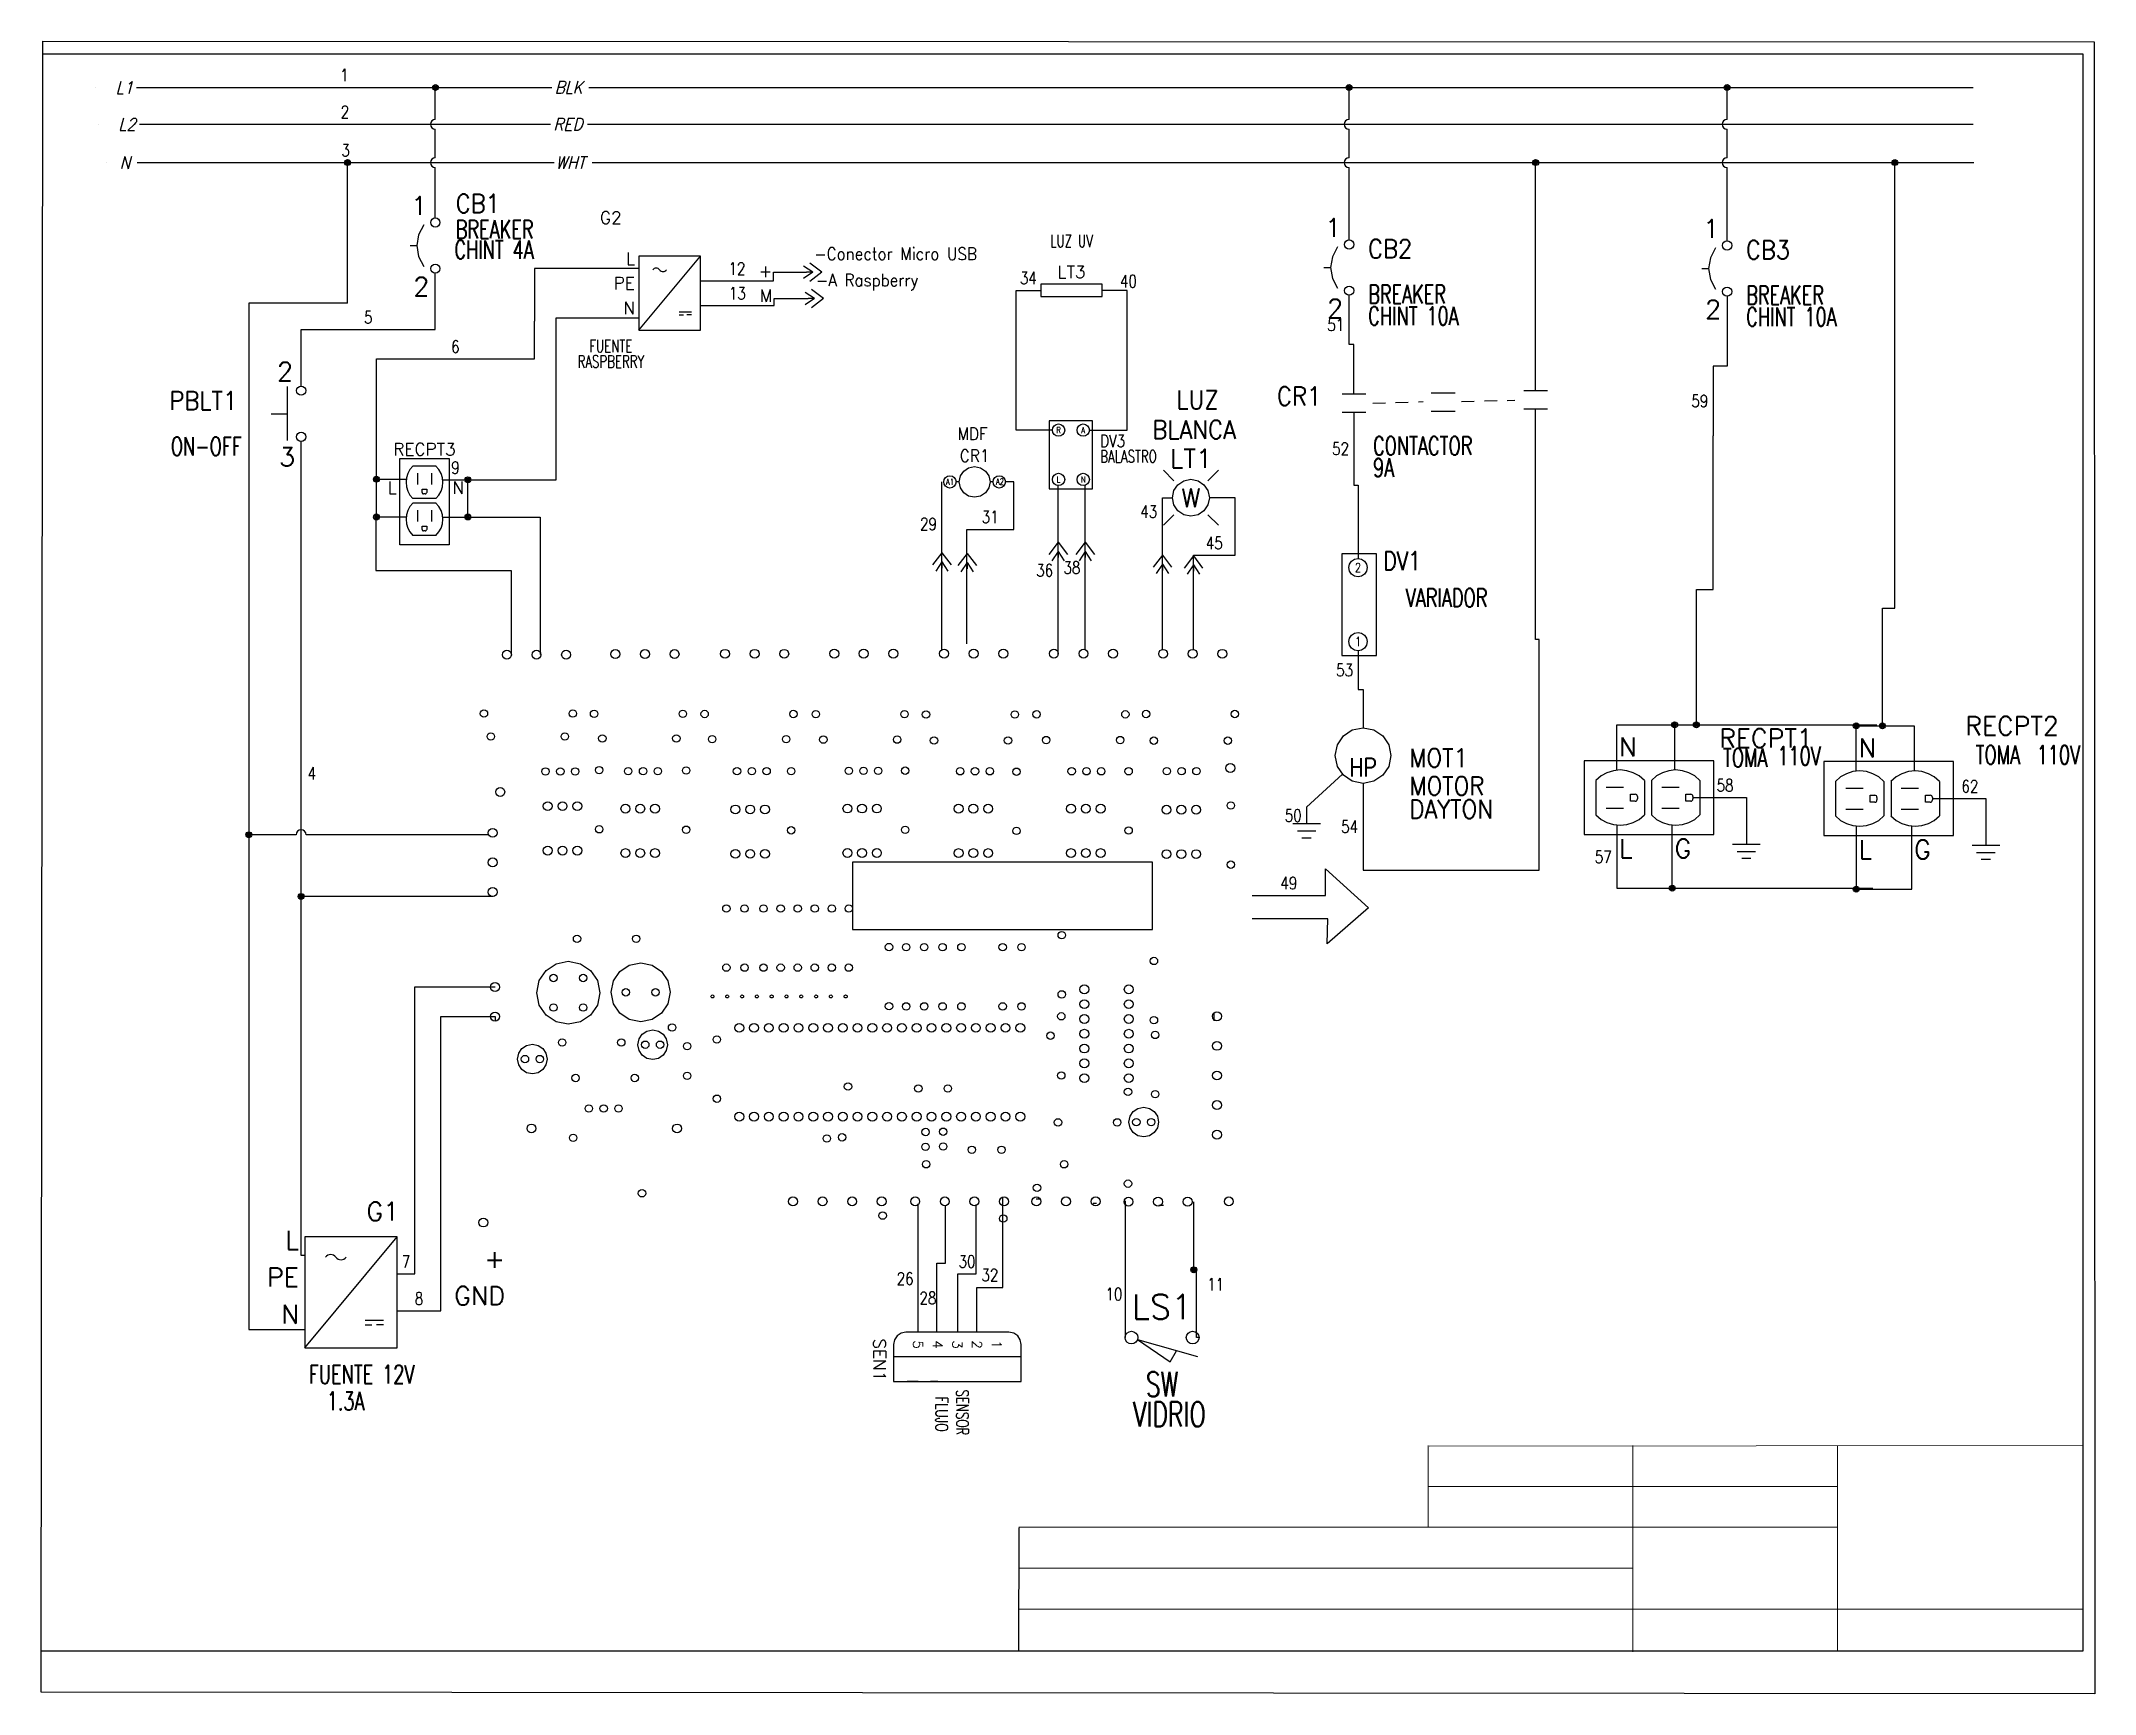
# Paper-space layout 'ANSI C Title Block' of a CAD drawing. Header units: inches. Extents: x 0.2 to 20.7, y -0.3 to 16.2.
# The model-space entities are those that its viewports show. They can reach past a viewport. Long polylines and large blocks are cut down to what shows.
import ezdxf
from ezdxf.enums import TextEntityAlignment as Align

# ---------------------------------------------------------------- set-up
doc = ezdxf.new("R2010")
doc.units = ezdxf.units.IN
doc.header["$MEASUREMENT"] = 0
doc.linetypes.add('CENTERX2', pattern=[20.32, 12.7, -2.54, 2.54, -2.54])
doc.linetypes.add('HIDDEN2', pattern=[0.1875, 0.125, -0.0625])
for name, color, linetype in [('12632256', 7, 'Continuous'), ('BLK_12AWG', 7, 'Continuous'), ('CONTORNO', 179, 'Continuous'), ('DESC', 1, 'Continuous'), ('DESCCHILD', 20, 'Continuous'), ('LINK', 9, 'HIDDEN2'), ('MISC', 250, 'Continuous'), ('SYMS', 7, 'Continuous'), ('TAGS', 250, 'Continuous'), ('TERMS', 250, 'Continuous'), ('Viewport', 7, 'Continuous')]:
    doc.layers.add(name, color=color, linetype=linetype)
doc.layers.add('WIRENO', color=5, linetype='Continuous', true_color=0x0000ff)
doc.styles.add('SLDTEXTSTYLE0', font='tahoma.ttf')
doc.styles.add('SLDTEXTSTYLE1', font='')
doc.styles.add('WD', font='romans.shx')
doc.styles.add('WD_IEC', font='isocp2.shx', dxfattribs={"width": 0.9, "height": 4})
doc.styles.get('SLDTEXTSTYLE1').set_extended_font_data('Tahoma', bold=True)

psp = doc.layouts.new('ANSI C Title Block')

msp = doc.modelspace()

# ---------------------------------------------------------------- texts
at = {"color": 7, "linetype": 'Continuous', "lineweight": 0, "attachment_point": 1, "style": 'SLDTEXTSTYLE0'}
for s, insert, char_height in [('\\pi-0.39529,l0.52705,t1.0541;FECHA:^I12/04/2017', (141.091, 96.509), 0.13176), ('REVISÓ:', (143.153, 96.095), 0.1318), ('Realizar conexiones de acuerdo a Potencia de cada una. Verificar ponchada.', (136.909, 95.273), 0.1245), ('\\pi-0.39529,l0.52705,t1.0541;NOMBRE:^IDiagrama Conexiones CFLV TOUCH', (136.92, 94.847), 0.13176), ('HOJA 1 DE 2', (143.358, 94.862), 0.17568), ('PLANO Nº:', (145.199, 94.844), 0.1318)]:
    msp.add_mtext(s, dxfattribs=dict(at, insert=insert, char_height=char_height))
at = {"layer": 'BLK_12AWG', "insert": (140.472, 102.227), "char_height": 0.09, "attachment_point": 1}
msp.add_mtext_dynamic_manual_height_columns('Conexión USB\\PA Raspberry', width=1.43396, gutter_width=0.05, heights=[0], dxfattribs=at)
at = {"layer": 'CONTORNO', "color": 7, "style": 'SLDTEXTSTYLE0'}
for s, insert, char_height, attachment_point in [('DIBUJÓ: JUDAPIES', (143.148, 96.509), 0.13176, 1), ('ACABADO SUPERFICIAL:', (143.146, 95.761), 0.13176, 1), ('CABLEADO NO INCLUIDO EN ESTE PLANO, VERIFICAR ESQUEMAS ELECTRONICOS.', (136.704, 94.975), 0.15372, 3)]:
    msp.add_mtext(s, dxfattribs=dict(at, insert=insert, char_height=char_height, attachment_point=attachment_point))
at = {"layer": 'CONTORNO', "insert": (145.472, 96.277), "char_height": 0.2196, "attachment_point": 1, "style": 'SLDTEXTSTYLE1'}
msp.add_mtext('JP INGLOBAL', dxfattribs=at)

# ---------------------------------------------------------------- blocks, each defined once
blk = doc.blocks.new('SW_NOTE_2')
at = {"layer": 'CONTORNO', "color": 0, "char_height": 1.0583, "attachment_point": 2, "style": 'SLDTEXTSTYLE0'}
for s, insert in [('La información aqui contenida es ', (10.29, 1.34)), ('propiedad intelectual de', (10.08, -0.07)), ('JP INGLOBLAL.', (10.1, -1.48)), ('Prohibida su reproducción total o ', (10.3, -2.89)), ('parcial sin autorización', (10.12, -4.3))]:
    blk.add_mtext(s, dxfattribs=dict(at, insert=insert))
blk = doc.blocks.new('SW_NOTE_4')
at = {"color": 0, "linetype": 'Continuous', "lineweight": 0, "char_height": 1.587, "attachment_point": 1, "style": 'SLDTEXTSTYLE0'}
for s, insert in [('CANT. POR ', (0, 2.02)), ('MAQUINA:', (0, -0.1))]:
    blk.add_mtext(s, dxfattribs=dict(at, insert=insert))
blk = doc.blocks.new('HCN1_1PJ_85F8')
at = {"layer": 'SYMS'}
for p, q in [((0.25, 0.25), (-0.125, 0.25)), ((0, 0.25), (0, -1.05)), ((0.25, -1.05), (0.25, 0.25)), ((-0.25, 0.125), (-0.25, -0.925)), ((-0.125, -1.05), (0.25, -1.05))]:
    blk.add_line(p, q, dxfattribs=at)
for centre, start, end in [((-0.125, 0.125), 90, 180), ((-0.125, -0.925), 180, 270)]:
    blk.add_arc(centre, 0.125, start, end, dxfattribs=at)
at = {"layer": 'SYMS', "style": 'WD', "width": 0.7}
for tag, p in [('INST', (-0.006, 1.25)), ('LOC', (-0.006, 1.08)), ('DESC1', (0, 0.906)), ('DESC2', (0, 0.725)), ('DESC3', (0, 0.55))]:
    blk.add_attdef(tag, text='', height=0.125, dxfattribs=at).set_placement(p, align=Align.CENTER)
at = {"layer": 'SYMS', "style": 'WD'}
blk.add_attdef('TAG1', text='', height=0.125, dxfattribs=at).set_placement((0, 0.375), align=Align.CENTER)
at = {"layer": 'SYMS', "style": 'WD', "width": 0.8}
blk.add_attdef('XREF', (1, 0.375), '', height=0.125, dxfattribs=at)
at = {"layer": 'SYMS', "linetype": 'Continuous', "style": 'WD', "flags": 8}
for tag, p in [('TERMDESC01P', (-0.35, 0.05)), ('TERMDESC02P', (-0.35, -0.15)), ('TERMDESC03P', (-0.35, -0.35)), ('TERMDESC04P', (-0.35, -0.55)), ('TERMDESC05P', (-0.35, -0.75))]:
    blk.add_attdef(tag, text='', height=0.1, dxfattribs=at).set_placement(p, align=Align.RIGHT)
at = {"layer": 'SYMS', "linetype": 'Continuous', "style": 'WD'}
for tag, flags, p in [('TERM01P', 8, (-0.125, 0)), ('TERM01J', 9, (0.125, 0)), ('TERM02P', 8, (-0.125, -0.2)), ('TERM02J', 9, (0.125, -0.2)), ('TERM03P', 8, (-0.125, -0.4)), ('TERM03J', 9, (0.125, -0.4)), ('TERM04P', 8, (-0.125, -0.6)), ('TERM04J', 9, (0.125, -0.6)), ('TERM05P', 8, (-0.125, -0.8)), ('TERM05J', 9, (0.125, -0.8))]:
    blk.add_attdef(tag, text='', height=0.1, dxfattribs=dict(at, flags=flags)).set_placement(p, align=Align.MIDDLE_CENTER)
at = {"layer": 'SYMS', "color": 7, "style": 'WD'}
for tag, p in [('X4_TINY_DOT_DONT_REMOVE_01P', (-0.25, 0)), ('X1_TINY_DOT_DONT_REMOVE_01J', (0.25, 0)), ('X4_TINY_DOT_DONT_REMOVE_02P', (-0.25, -0.2)), ('X1_TINY_DOT_DONT_REMOVE_02J', (0.25, -0.2)), ('X4_TINY_DOT_DONT_REMOVE_03P', (-0.25, -0.4)), ('X1_TINY_DOT_DONT_REMOVE_03J', (0.25, -0.4)), ('X4_TINY_DOT_DONT_REMOVE_04P', (-0.25, -0.6)), ('X1_TINY_DOT_DONT_REMOVE_04J', (0.25, -0.6)), ('X4_TINY_DOT_DONT_REMOVE_05P', (-0.25, -0.8)), ('X1_TINY_DOT_DONT_REMOVE_05J', (0.25, -0.8))]:
    blk.add_attdef(tag, p, '', height=0.0001, dxfattribs=at)
at = {"layer": 'SYMS', "style": 'WD'}
for tag, p, flags in [('X4TERM01P', (-0.25, 0), 1), ('ACE_FLAG', (0.048, 0.134), 9), ('FAMILY', (0.048, 0.121), 9), ('GENDER', (0.109, 0.08), 9), ('WDBLKNAM', (0.175, 0.125), 9), ('X1TERM01J', (0.25, 0), 1), ('X4TERM02P', (-0.25, -0.2), 1), ('X1TERM02J', (0.25, -0.2), 1), ('X4TERM03P', (-0.25, -0.4), 1), ('X1TERM03J', (0.25, -0.4), 1), ('X4TERM04P', (-0.25, -0.6), 1), ('X1TERM04J', (0.25, -0.6), 1), ('X4TERM05P', (-0.25, -0.8), 1), ('X1TERM05J', (0.25, -0.8), 1), ('X8LINK', (0, -1.175), 1)]:
    blk.add_attdef(tag, p, '', height=0.01, dxfattribs=dict(at, flags=flags))
at = {"layer": 'SYMS', "linetype": 'Continuous', "style": 'WD', "flags": 9}
for tag, p in [('ASSYCODE', (0.046, 0.065)), ('MFG', (0.051, 0.078)), ('CAT', (0.052, 0.098))]:
    blk.add_attdef(tag, text='', height=0.01, dxfattribs=at).set_placement(p, align=Align.CENTER)
at = {"layer": 'SYMS', "linetype": 'Continuous', "style": 'WD', "flags": 8}
for tag, p in [('TERMDESC01J', (0.35, 0.05)), ('TERMDESC02J', (0.35, -0.15)), ('TERMDESC03J', (0.35, -0.35)), ('TERMDESC04J', (0.35, -0.55)), ('TERMDESC05J', (0.35, -0.75))]:
    blk.add_attdef(tag, p, '', height=0.1, dxfattribs=at)
for tag, p in [('X4WIRE01P', (-0.35, -0.05)), ('X4WIRE02P', (-0.35, -0.25)), ('X4WIRE03P', (-0.35, -0.45)), ('X4WIRE04P', (-0.35, -0.65)), ('X4WIRE05P', (-0.35, -0.85))]:
    blk.add_attdef(tag, text='', height=0.1, dxfattribs=at).set_placement(p, align=Align.TOP_RIGHT)
for tag, p in [('X1WIRE01J', (0.35, -0.05)), ('X1WIRE02J', (0.35, -0.25)), ('X1WIRE03J', (0.35, -0.45)), ('X1WIRE04J', (0.35, -0.65)), ('X1WIRE05J', (0.35, -0.85))]:
    blk.add_attdef(tag, text='', height=0.1, dxfattribs=at).set_placement(p, align=Align.TOP_LEFT)
blk = doc.blocks.new('HT0_LGENERIC')
at = {"style": 'WD', "oblique": 15, "width": 0.9}
blk.add_attdef('COLOR', text='', height=0.125, dxfattribs=at).set_placement((0, 0), align=Align.MIDDLE_CENTER)
at = {"color": 7, "style": 'WD'}
for tag, p in [('X4_TINY_DOT_DONT_REMOVE', (-0.125, 0)), ('X1_TINY_DOT_DONT_REMOVE', (0.125, 0))]:
    blk.add_attdef(tag, p, '', height=0.0001, dxfattribs=at)
at = {"style": 'WD', "flags": 1}
for tag, p in [('X4TERM01', (-0.125, 0)), ('X1TERM01', (0.125, 0))]:
    blk.add_attdef(tag, p, '', height=0.01, dxfattribs=at)
blk = doc.blocks.new('VCB1')
at = {"linetype": 'HIDDEN2'}
blk.add_line((-0.171, 0), (-0.125, 0), dxfattribs=at)
for centre in [(0, 0.156), (0, -0.156)]:
    blk.add_circle(centre, 0.0312)
blk.add_arc((0.109, 0), 0.234, 143.1301, 216.8699)
at = {"style": 'WD'}
for tag, p, width in [('INST', (0.219, 0.388), 0.7), ('LOC', (0.219, 0.219), 0.7), ('TAG1', (0.127, 0.064), 0.9), ('XREF', (0.129, -0.09), 0.7), ('DESC1', (0.129, -0.242), 0.7), ('DESC2', (0.129, -0.389), 0.7)]:
    blk.add_attdef(tag, p, '', height=0.125, dxfattribs=dict(at, width=width))
at = {"linetype": 'Continuous', "style": 'WD'}
for tag, height, flags, p in [('TERM01', 0.125, 8, (-0.055, 0.207)), ('MFG', 0.01, 9, (-0.142, -0.088)), ('CAT', 0.01, 9, (-0.142, -0.073))]:
    blk.add_attdef(tag, text='', height=height, dxfattribs=dict(at, flags=flags)).set_placement(p, align=Align.RIGHT)
at = {"style": 'WD', "width": 0.7}
blk.add_attdef('RATING1', text='', height=0.125, dxfattribs=at).set_placement((-0.188, 0.062), align=Align.RIGHT)
at = {"color": 7, "style": 'WD', "flags": 1}
for tag, p in [('X2TERM01', (0, 0.188)), ('X8TERM02', (0, -0.188))]:
    blk.add_attdef(tag, p, '', height=0.0125, dxfattribs=at)
at = {"color": 7, "style": 'WD'}
for tag, p in [('X4LINK', (-0.25, 0)), ('X1LINK', (0, 0))]:
    blk.add_attdef(tag, p, '', height=0.01, dxfattribs=at)
at = {"linetype": 'Continuous', "style": 'WD', "flags": 9}
blk.add_attdef('ASSYCODE', text='', height=0.01, dxfattribs=at).set_placement((-0.153, -0.106), align=Align.CENTER)
at = {"style": 'WD', "flags": 9}
for tag, p in [('CONTACT', (-0.129, -0.129)), ('FAMILY', (-0.142, -0.036))]:
    blk.add_attdef(tag, text='', height=0.01, dxfattribs=at).set_placement(p, align=Align.RIGHT)
at = {"linetype": 'Continuous', "style": 'WD', "flags": 8}
blk.add_attdef('TERM02', text='', height=0.125, dxfattribs=at).set_placement((-0.041, -0.213), align=Align.TOP_RIGHT)
blk = doc.blocks.new('HLT1W')
for p, q in [((-0.115, 0.115), (-0.186, 0.186)), ((0.115, 0.115), (0.186, 0.186)), ((-0.115, -0.115), (-0.186, -0.186)), ((0.115, -0.115), (0.186, -0.186))]:
    blk.add_line(p, q)
blk.add_circle((0, 0), 0.125)
at = {"style": 'WD', "width": 0.7}
for tag, p in [('INST', (0.006, 0.528)), ('LOC', (0.006, 0.359))]:
    blk.add_attdef(tag, text='', height=0.125, dxfattribs=at).set_placement(p, align=Align.CENTER)
at = {"style": 'WD'}
blk.add_attdef('TAG1', text='', height=0.125, dxfattribs=at).set_placement((0, 0.202), align=Align.CENTER)
at = {"style": 'WD', "flags": 9}
blk.add_attdef('FAMILY', text='', height=0.01, dxfattribs=at).set_placement((-0.005, 0.161), align=Align.CENTER)
at = {"linetype": 'Continuous', "style": 'WD', "flags": 1}
for tag, p in [('CAT', (0, 0.14)), ('MFG', (0, 0.121))]:
    blk.add_attdef(tag, text='', height=0.01, dxfattribs=at).set_placement(p, align=Align.MIDDLE)
at = {"style": 'WD'}
blk.add_attdef('COLOR', text='', height=0.125, dxfattribs=at).set_placement((0, 0), align=Align.MIDDLE)
at = {"style": 'WD', "flags": 1}
for tag, p in [('X4TERM01', (-0.125, 0)), ('X1TERM02', (0.125, 0))]:
    blk.add_attdef(tag, p, '', height=0.0125, dxfattribs=at)
at = {"linetype": 'Continuous', "style": 'WD', "flags": 9}
blk.add_attdef('ASSYCODE', text='', height=0.01, dxfattribs=at).set_placement((-0.001, 0.096), align=Align.CENTER)
at = {"style": 'WD'}
for tag, p, width in [('DESC1', (1.125, 0), 0.9), ('WDTAGALT', (1.125, -0.312), 0.7)]:
    blk.add_attdef(tag, p, '', height=0.125, dxfattribs=dict(at, width=width))
at = {"linetype": 'Continuous', "style": 'WD', "flags": 8}
blk.add_attdef('TERM01', text='', height=0.125, dxfattribs=at).set_placement((-0.175, -0.031), align=Align.TOP_RIGHT)
blk.add_attdef('TERM02', text='', height=0.125, dxfattribs=at).set_placement((0.175, -0.031), align=Align.TOP_LEFT)
at = {"style": 'WD', "width": 0.9}
blk.add_attdef('DESC2', text='', height=0.125, dxfattribs=at).set_placement((1.125, -0.031), align=Align.TOP_LEFT)
blk = doc.blocks.new('VMO12')
blk.add_circle((0, 0), 0.188)
at = {"linetype": 'Continuous', "style": 'WD', "flags": 8}
for tag, p in [('TERM01', (-0.031, 0.212)), ('TERM03', (-0.219, -0.135))]:
    blk.add_attdef(tag, text='', height=0.125, dxfattribs=at).set_placement(p, align=Align.RIGHT)
at = {"style": 'WD'}
for tag, p, width in [('INST', (0.318, 0.263), 0.7), ('LOC', (0.318, 0.094), 0.7), ('TAG1', (0.312, -0.079), 0.9), ('DESC1', (0.314, -0.268), 0.9), ('DESC2', (0.314, -0.424), 0.9), ('DESC3', (0.314, -0.581), 0.9), ('RATING3', (0.314, -0.737), 0.8), ('RATING4', (0.314, -0.893), 0.8), ('WDTAGALT', (0.312, -1.063), 0.7)]:
    blk.add_attdef(tag, p, '', height=0.125, dxfattribs=dict(at, width=width))
at = {"style": 'WD', "flags": 9}
blk.add_attdef('FAMILY', text='', height=0.01, dxfattribs=at).set_placement((-0.005, 0.17), align=Align.CENTER)
at = {"linetype": 'Continuous', "style": 'WD', "flags": 1}
for tag, p in [('MFG', (0, 0.14)), ('CAT', (0, 0.159))]:
    blk.add_attdef(tag, text='', height=0.01, dxfattribs=at).set_placement(p, align=Align.MIDDLE)
at = {"color": 7, "style": 'WD', "flags": 1}
for tag, p in [('X2TERM01', (0, 0.188)), ('X8TERM02', (0, -0.188))]:
    blk.add_attdef(tag, p, '', height=0.0125, dxfattribs=at)
at = {"style": 'WD', "width": 0.8}
blk.add_attdef('RATING1', text='', height=0.125, dxfattribs=at).set_placement((0, 0), align=Align.CENTER)
at = {"linetype": 'Continuous', "style": 'WD', "flags": 9}
blk.add_attdef('ASSYCODE', text='', height=0.01, dxfattribs=at).set_placement((0, 0.125), align=Align.CENTER)
at = {"style": 'WD', "width": 0.8}
blk.add_attdef('RATING2', text='', height=0.125, dxfattribs=at).set_placement((0, -0.016), align=Align.TOP_CENTER)
at = {"style": 'WD', "flags": 1}
blk.add_attdef('X0TERM03', (-0.138, -0.127), '', height=0.0125, dxfattribs=at)
at = {"linetype": 'Continuous', "style": 'WD', "flags": 8}
blk.add_attdef('TERM02', text='', height=0.125, dxfattribs=at).set_placement((-0.031, -0.209), align=Align.TOP_RIGHT)
blk = doc.blocks.new('VCN1RDUP')
for p, q in [((-0.219, 0.25), (-0.219, -0.25)), ((0.656, 0.25), (-0.219, 0.25)), ((0.656, -0.25), (0.656, 0.25)), ((-0.14, 0.117), (-0.14, -0.117)), ((-0.071, 0.07), (0.046, 0.07)), ((0.093, -0.024), (0.093, 0.023)), ((0.093, 0.023), (0.125, 0.023)), ((0.14, 0.008), (0.14, -0.009)), ((0.187, 0.117), (0.187, -0.117)), ((0.235, 0.117), (0.235, -0.117)), ((0.304, 0.07), (0.421, 0.07)), ((0.468, -0.024), (0.468, 0.023)), ((0.468, 0.023), (0.5, 0.023)), ((0.515, 0.008), (0.515, -0.009)), ((0.562, 0.117), (0.562, -0.117)), ((-0.071, -0.071), (0.046, -0.071)), ((0.125, -0.024), (0.093, -0.024)), ((0.304, -0.071), (0.421, -0.071)), ((0.5, -0.024), (0.468, -0.024)), ((-0.219, -0.25), (0.656, -0.25))]:
    blk.add_line(p, q)
for centre, radius, start, end in [((0.023, -0.039), 0.226, 43.6028, 136.3972), ((0.398, -0.039), 0.226, 43.6028, 136.3972), ((0.125, 0.008), 0.015, 0, 90), ((0.5, 0.008), 0.015, 0, 90), ((0.023, 0.039), 0.226, 223.6028, 316.3972), ((0.125, -0.009), 0.015, 270, 0), ((0.398, 0.039), 0.226, 223.6028, 316.3972), ((0.5, -0.009), 0.015, 270, 0)]:
    blk.add_arc(centre, radius, start, end)
at = {"style": 'WD'}
for tag, width, p in [('INST', 0.7, (-0.281, 0.577)), ('LOC', 0.7, (-0.281, 0.408)), ('DESC1', 0.7, (-0.281, 0.252)), ('DESC2', 0.7, (-0.281, 0.095)), ('RATING1', 0.9, (-0.281, -0.061))]:
    blk.add_attdef(tag, text='', height=0.125, dxfattribs=dict(at, width=width)).set_placement(p, align=Align.RIGHT)
at = {"linetype": 'Continuous', "style": 'WD', "flags": 8}
for tag, p in [('TERM02', (0.016, 0.281)), ('TERM05', (0.391, 0.281)), ('TERM06', (0.587, 0.08))]:
    blk.add_attdef(tag, p, '', height=0.125, dxfattribs=at)
at = {"style": 'WD', "flags": 9}
blk.add_attdef('FAMILY', (-0.152, 0.205), '', height=0.01, rotation=90, dxfattribs=at)
at = {"linetype": 'Continuous', "style": 'WD', "flags": 9}
for tag, p in [('CAT', (-0.108, 0.23)), ('MFG', (-0.089, 0.228)), ('ASSYCODE', (-0.071, 0.23))]:
    blk.add_attdef(tag, text='', height=0.01, rotation=90, dxfattribs=at).set_placement(p, align=Align.CENTER)
at = {"style": 'WD', "flags": 1}
for tag, p in [('X2TERM02', (0, 0.188)), ('X2TERM05', (0.375, 0.188)), ('X1TERM03', (0.14, 0)), ('X1TERM06', (0.515, 0)), ('X8TERM01', (0, -0.188)), ('X8TERM04', (0.375, -0.188))]:
    blk.add_attdef(tag, p, '', height=0.0125, dxfattribs=at)
at = {"style": 'WD'}
blk.add_attdef('TAG1', text='', height=0.125, dxfattribs=at).set_placement((-0.281, -0.217), align=Align.RIGHT)
at = {"linetype": 'Continuous', "style": 'WD', "flags": 8}
for tag, p in [('TERM01', (0.016, -0.281)), ('TERM04', (0.391, -0.281))]:
    blk.add_attdef(tag, text='', height=0.125, dxfattribs=at).set_placement(p, align=Align.TOP_LEFT)
blk = doc.blocks.new('VGND2')
for p, q in [((0.09375, 0), (-0.09375, 0)), ((-0.0625, -0.046875), (0.0625, -0.046875)), ((-0.03125, -0.09375), (0.03125, -0.09375))]:
    blk.add_line(p, q)
at = {"style": 'WD', "flags": 1}
blk.add_attdef('X2TERM01', (0, 0), '', height=0.01, dxfattribs=at)
blk = doc.blocks.new('WDDOT')
for radius in [0.03, 0.0187, 0.00929]:
    blk.add_circle((0, 0), radius)
blk = doc.blocks.new('VDV1T6')
for p, q in [((-0.109, 0.344), (-0.109, -0.344)), ((0.125, 0.344), (-0.109, 0.344)), ((0.125, -0.344), (0.125, 0.344)), ((-0.109, -0.344), (0.125, -0.344))]:
    blk.add_line(p, q)
for centre in [(0, 0.25), (0, -0.25)]:
    blk.add_circle(centre, 0.0625)
at = {"style": 'WD'}
for tag, p, width in [('INST', (0.177, 0.559), 0.7), ('LOC', (0.177, 0.39), 0.7), ('TAG1', (0.172, 0.234), 0.8), ('DESC1', (0.172, 0.077), 0.7), ('DESC2', (0.172, -0.079), 0.7), ('RATING1', (0.188, -0.235), 0.7), ('RATING2', (0.188, -0.391), 0.7), ('XREF', (0.172, -0.548), 0.7)]:
    blk.add_attdef(tag, p, '', height=0.125, dxfattribs=dict(at, width=width))
at = {"linetype": 'Continuous', "style": 'WD', "width": 0.8, "flags": 8}
for tag, p in [('TERM02', (0, 0.25)), ('TERM01', (0, -0.25))]:
    blk.add_attdef(tag, text='', height=0.0625, dxfattribs=at).set_placement(p, align=Align.MIDDLE)
at = {"style": 'WD', "flags": 1}
for tag, p in [('X2TERM02', (0, 0.312)), ('X4TERM02', (-0.062, 0.25)), ('X1TERM02', (0.062, 0.25)), ('X4TERM01', (-0.062, -0.25)), ('X1TERM01', (0.062, -0.25)), ('X8TERM01', (0, -0.312))]:
    blk.add_attdef(tag, p, '', height=0.0125, dxfattribs=at)
at = {"linetype": 'Continuous', "style": 'WD', "flags": 9}
blk.add_attdef('ASSYCODE', text='', height=0.01, dxfattribs=at).set_placement((0.203, -0.109), align=Align.CENTER)
at = {"style": 'WD', "flags": 9}
blk.add_attdef('FAMILY', text='', height=0.01, dxfattribs=at).set_placement((0.198, -0.065), align=Align.CENTER)
at = {"linetype": 'Continuous', "style": 'WD', "flags": 1}
for tag, p in [('MFG', (0.203, -0.094)), ('CAT', (0.203, -0.075))]:
    blk.add_attdef(tag, text='', height=0.01, dxfattribs=at).set_placement(p, align=Align.MIDDLE)
blk = doc.blocks.new('WD_WNH')
at = {"linetype": 'Continuous', "style": 'WD', "width": 0.8}
blk.add_attdef('WIRENO', text='', height=0.125, dxfattribs=at).set_placement((0, 0.062), align=Align.CENTER)
at = {"style": 'WD', "flags": 1}
for tag, p in [('W01USER', (0, 0.078)), ('W02USER', (0, 0.07)), ('W03USER', (0, 0.062)), ('W04USER', (0, 0.055)), ('W05USER', (0, 0.047)), ('W06USER', (0, 0.039)), ('W07USER', (0, 0.031)), ('W08USER', (0, 0.023)), ('W09USER', (0, 0.016)), ('W10USER', (0, 0.008))]:
    blk.add_attdef(tag, text='', height=0.005, dxfattribs=at).set_placement(p, align=Align.CENTER)
blk = doc.blocks.new('HPW1_1PH')
for p, q in [((0, -0.625), (0.625, 0.125)), ((0.407, -0.437), (0.532, -0.437)), ((0.407, -0.469), (0.454, -0.469)), ((0.532, -0.469), (0.485, -0.469))]:
    blk.add_line(p, q)
blk.add_lwpolyline([(0.625, 0.125), (0, 0.125), (0, -0.625), (0.625, -0.625)], close=True)
for centre, start, end in [((0.175, -0.039), 36.8699, 143.1301), ((0.245, 0.014), 216.8699, 323.1301)]:
    blk.add_arc(centre, 0.0438, start, end)
at = {"style": 'WD_IEC'}
blk.add_text('1', height=0.084, dxfattribs=at).set_placement((0.105, -0.012), align=Align.MIDDLE_RIGHT)
at = {"style": 'WD', "width": 0.7}
for tag, p in [('INST', (-0.284, 0.794)), ('LOC', (-0.284, 0.624)), ('RATING1', (-0.284, 0.285)), ('XREF', (-0.284, -0.691)), ('DESC1', (-0.284, -0.847)), ('DESC2', (-0.284, -1.003)), ('DESC3', (-0.284, -1.158))]:
    blk.add_attdef(tag, text='', height=0.125, dxfattribs=at).set_placement(p, align=Align.CENTER)
at = {"style": 'WD'}
blk.add_attdef('TAG1', text='', height=0.125, dxfattribs=at).set_placement((-0.284, 0.455), align=Align.CENTER)
at = {"linetype": 'Continuous', "style": 'WD', "flags": 9}
for tag, p in [('CAT', (0.889, 0.277)), ('MFG', (0.887, 0.257)), ('ASSYCODE', (0.887, -0.564))]:
    blk.add_attdef(tag, text='', height=0.01, dxfattribs=at).set_placement(p, align=Align.CENTER)
at = {"linetype": 'Continuous', "style": 'WD', "flags": 8}
for tag, p in [('TERM01', (-0.04, 0.04)), ('TERM04', (1.352, -0.085)), ('TERM02', (-0.04, -0.21)), ('TERM05', (1.352, -0.335)), ('TERM03', (-0.04, -0.46))]:
    blk.add_attdef(tag, text='', height=0.125, dxfattribs=at).set_placement(p, align=Align.RIGHT)
at = {"style": 'WD'}
for tag, p, height, flags in [('X4TERM01', (0, 0), 0.0125, 1), ('X1TERM04', (0.625, -0.125), 0.0125, 1), ('X4TERM02', (0, -0.25), 0.0125, 1), ('X1TERM05', (0.625, -0.375), 0.0125, 1), ('X4TERM03', (0, -0.5), 0.0125, 1), ('FAMILY', (0.862, -0.483), 0.01, 9)]:
    blk.add_attdef(tag, p, '', height=height, dxfattribs=dict(at, flags=flags))
blk = doc.blocks.new('VPB11L')
for p, q in [((-0.094, 0.185), (-0.094, -0.18)), ((-0.202, 0), (-0.094, 0))]:
    blk.add_line(p, q)
for centre in [(0, 0.156), (0, -0.156)]:
    blk.add_circle(centre, 0.0312)
at = {"style": 'WD'}
for tag, p, width in [('INST', (0.127, 0.39), 0.7), ('LOC', (0.127, 0.221), 0.7), ('TAG1', (0.127, 0.064), 0.9), ('XREF', (0.129, -0.09), 0.7), ('DESC1', (0.129, -0.242), 0.7), ('DESC2', (0.129, -0.398), 0.7)]:
    blk.add_attdef(tag, p, '', height=0.125, dxfattribs=dict(at, width=width))
at = {"linetype": 'Continuous', "style": 'WD'}
for tag, height, flags, p in [('TERM01', 0.125, 8, (-0.055, 0.222)), ('MFG', 0.01, 9, (-0.142, -0.088)), ('CAT', 0.01, 9, (-0.142, -0.073))]:
    blk.add_attdef(tag, text='', height=height, dxfattribs=dict(at, flags=flags)).set_placement(p, align=Align.RIGHT)
at = {"color": 7, "style": 'WD', "flags": 1}
for tag, p in [('X2TERM01', (0, 0.188)), ('X8TERM02', (0, -0.188))]:
    blk.add_attdef(tag, p, '', height=0.0125, dxfattribs=at)
at = {"color": 7, "style": 'WD'}
for tag, p in [('X4LINK', (-0.266, 0)), ('X1LINK', (0, 0))]:
    blk.add_attdef(tag, p, '', height=0.01, dxfattribs=at)
at = {"style": 'WD'}
for tag, flags, p in [('CONTACT', 1, (-0.142, -0.053)), ('FAMILY', 9, (-0.142, -0.036))]:
    blk.add_attdef(tag, text='', height=0.01, dxfattribs=dict(at, flags=flags)).set_placement(p, align=Align.RIGHT)
at = {"linetype": 'Continuous', "style": 'WD', "flags": 9}
blk.add_attdef('ASSYCODE', text='', height=0.01, dxfattribs=at).set_placement((-0.156, -0.111), align=Align.CENTER)
at = {"linetype": 'Continuous', "style": 'WD', "flags": 8}
blk.add_attdef('TERM02', text='', height=0.125, dxfattribs=at).set_placement((-0.041, -0.229), align=Align.TOP_RIGHT)
blk = doc.blocks.new('WD_WNV')
at = {"linetype": 'Continuous', "style": 'WD', "width": 0.8}
blk.add_attdef('WIRENO', text='', height=0.125, dxfattribs=at).set_placement((-0.05, 0), align=Align.MIDDLE_RIGHT)
at = {"style": 'WD', "flags": 1}
for tag, p in [('W01USER', (-0.062, 0.094)), ('W02USER', (-0.062, 0.086)), ('W03USER', (-0.062, 0.078)), ('W04USER', (-0.062, 0.07)), ('W05USER', (-0.062, 0.062)), ('W06USER', (-0.062, 0.055)), ('W07USER', (-0.062, 0.047)), ('W08USER', (-0.062, 0.039)), ('W09USER', (-0.062, 0.031)), ('W10USER', (-0.062, 0.023))]:
    blk.add_attdef(tag, text='', height=0.005, dxfattribs=at).set_placement(p, align=Align.CENTER)
blk = doc.blocks.new('HCR1T')
for p, q in [((-0.156, 0), (-0.188, 0)), ((0.188, 0), (0.156, 0))]:
    blk.add_line(p, q)
for centre, radius in [((-0.25, 0), 0.0625), ((0, 0), 0.156), ((0.25, 0), 0.0625)]:
    blk.add_circle(centre, radius)
at = {"style": 'WD'}
for tag, width, p in [('INST', 0.7, (0, 0.528)), ('LOC', 0.7, (0, 0.359)), ('TAG1', 0.9, (0, 0.202))]:
    blk.add_attdef(tag, text='', height=0.125, dxfattribs=dict(at, width=width)).set_placement(p, align=Align.CENTER)
at = {"linetype": 'Continuous', "style": 'WD', "width": 0.8, "flags": 8}
for tag, p in [('TERM01', (-0.25, 0)), ('TERM02', (0.25, 0))]:
    blk.add_attdef(tag, text='', height=0.0625, dxfattribs=at).set_placement(p, align=Align.MIDDLE_CENTER)
at = {"style": 'WD', "flags": 1}
for tag, p in [('X4TERM01', (-0.312, 0)), ('X1TERM02', (0.312, 0))]:
    blk.add_attdef(tag, p, '', height=0.0125, dxfattribs=at)
at = {"linetype": 'Continuous', "style": 'WD', "flags": 9}
blk.add_attdef('ASSYCODE', text='', height=0.01, dxfattribs=at).set_placement((0, 0.109), align=Align.CENTER)
at = {"style": 'WD', "flags": 9}
blk.add_attdef('FAMILY', text='', height=0.01, dxfattribs=at).set_placement((-0.005, 0.17), align=Align.CENTER)
at = {"linetype": 'Continuous', "style": 'WD', "flags": 1}
for tag, p in [('MFG', (0, 0.14)), ('CAT', (0, 0.159))]:
    blk.add_attdef(tag, text='', height=0.01, dxfattribs=at).set_placement(p, align=Align.MIDDLE)
at = {"style": 'WD'}
for tag, p, width in [('DESC1', (1.126, 0.076), 0.9), ('DESC2', (1.126, -0.081), 0.9), ('DESC3', (1.126, -0.237), 0.9), ('XREFNO', (1.359, -0.393), 0.8), ('XREFNC', (1.359, -0.549), 0.8)]:
    blk.add_attdef(tag, p, '', height=0.125, dxfattribs=dict(at, width=width))
at = {"style": 'WD', "width": 0.8, "flags": 8}
for tag, p in [('NO', (1.126, -0.393)), ('NC', (1.126, -0.549))]:
    blk.add_attdef(tag, p, '', height=0.125, dxfattribs=at)
blk = doc.blocks.new('VCR21')
at = {"linetype": 'Continuous'}
for p, q in [((-0.08, 0.062), (0.08, 0.062)), ((-0.08, -0.062), (0.08, -0.062))]:
    blk.add_line(p, q, dxfattribs=at)
at = {"style": 'WD'}
for tag, p, width in [('INST', (0.125, 0.279), 0.7), ('LOC', (0.125, 0.109), 0.7), ('TAG2', (0.127, -0.045), 0.9), ('XREF', (0.129, -0.199), 0.7), ('DESC1', (0.129, -0.351), 0.7), ('DESC2', (0.129, -0.499), 0.7), ('DESC3', (0.129, -0.646), 0.7)]:
    blk.add_attdef(tag, p, '', height=0.125, dxfattribs=dict(at, width=width))
at = {"linetype": 'Continuous', "style": 'WD', "width": 0.9, "flags": 8}
blk.add_attdef('TERM01', text='', height=0.125, dxfattribs=at).set_placement((-0.031, 0.125), align=Align.RIGHT)
at = {"style": 'WD'}
for tag, p, flags in [('FAMILY', (-0.181, 0.003), 9), ('CONTACT', (-0.181, -0.014), 1)]:
    blk.add_attdef(tag, p, '', height=0.01, dxfattribs=dict(at, flags=flags))
at = {"color": 7, "style": 'WD'}
for tag, p in [('X4LINK', (-0.141, 0)), ('X1LINK', (0.125, 0))]:
    blk.add_attdef(tag, p, '', height=0.01, dxfattribs=at)
at = {"color": 7, "style": 'WD', "flags": 1}
for tag, p in [('X2TERM01', (0, 0.062)), ('X8TERM02', (0, -0.062))]:
    blk.add_attdef(tag, p, '', height=0.0125, dxfattribs=at)
at = {"linetype": 'Continuous', "style": 'WD', "width": 0.9, "flags": 8}
blk.add_attdef('TERM02', text='', height=0.125, dxfattribs=at).set_placement((-0.031, -0.125), align=Align.TOP_RIGHT)
blk = doc.blocks.new('EPAD')
at = {"const_width": 0.5}
blk.add_lwpolyline([(-0.25, 0, 1), (0.25, 0, 1)], format="xyb", close=True, dxfattribs=at)
blk = doc.blocks.new('RPAD')
blk.add_trace([(-0.5, -0.5), (-0.5, 0.5), (0.5, -0.5), (0.5, 0.5)])
blk = doc.blocks.new('Tarjee')
for points, const_width in [([(132.102, 99.156), (137.495, 99.156), (137.495, 103.529), (132.102, 103.529), (132.102, 99.156)], 0.008), ([(132.343, 103.365), (132.343, 102.965)], 0.008), ([(132.943, 103.365), (132.343, 103.365)], 0.008), ([(132.943, 103.365), (132.943, 102.965)], 0.008), ([(133.076, 103.369), (133.076, 102.969)], 0.008), ([(133.676, 103.369), (133.076, 103.369)], 0.008), ([(133.676, 103.369), (133.676, 102.969)], 0.008), ([(133.817, 103.371), (133.817, 102.971)], 0.008), ([(134.417, 103.371), (133.817, 103.371)], 0.008), ([(134.417, 103.371), (134.417, 102.971)], 0.008), ([(134.555, 103.372), (134.555, 102.972)], 0.008), ([(135.154, 103.372), (134.555, 103.372)], 0.008), ([(135.154, 103.372), (135.154, 102.972)], 0.008), ([(135.297, 103.372), (135.297, 102.972)], 0.008), ([(135.897, 103.372), (135.297, 103.372)], 0.008), ([(135.897, 103.372), (135.897, 102.972)], 0.008), ([(136.039, 103.372), (136.039, 102.972)], 0.008), ([(136.639, 103.372), (136.039, 103.372)], 0.008), ([(136.639, 103.372), (136.639, 102.972)], 0.008), ([(136.777, 103.371), (136.777, 102.971)], 0.008), ([(137.377, 103.371), (136.777, 103.371)], 0.008), ([(137.377, 103.371), (137.377, 102.971)], 0.008), ([(133.076, 102.969), (133.676, 102.969)], 0.008), ([(133.817, 102.971), (134.417, 102.971)], 0.008), ([(134.555, 102.972), (135.154, 102.972)], 0.008), ([(135.297, 102.972), (135.897, 102.972)], 0.008), ([(136.039, 102.972), (136.639, 102.972)], 0.008), ([(136.777, 102.971), (137.377, 102.971)], 0.008), ([(132.238, 102.667), (132.938, 102.667), (132.938, 102.867), (132.238, 102.867), (132.238, 102.667)], 0.008), ([(132.343, 102.965), (132.943, 102.965)], 0.008), ([(132.982, 102.665), (133.682, 102.665), (133.682, 102.865), (132.982, 102.865), (132.982, 102.665)], 0.008), ([(133.729, 102.664), (134.429, 102.664), (134.429, 102.864), (133.729, 102.864), (133.729, 102.664)], 0.008), ([(134.48, 102.663), (135.179, 102.663), (135.179, 102.863), (134.48, 102.863), (134.48, 102.663)], 0.008), ([(135.225, 102.661), (135.925, 102.661), (135.925, 102.861), (135.225, 102.861), (135.225, 102.661)], 0.008), ([(135.972, 102.662), (136.672, 102.662), (136.672, 102.862), (135.972, 102.862), (135.972, 102.662)], 0.008), ([(136.712, 102.664), (137.412, 102.664), (137.412, 102.864), (136.712, 102.864), (136.712, 102.664)], 0.008), ([(132.434, 102.612), (132.384, 102.612)], 0.008), ([(132.434, 102.587), (132.734, 102.587), (132.734, 102.637), (132.434, 102.637), (132.434, 102.587)], 0.008), ([(132.784, 102.612), (132.734, 102.612)], 0.008), ([(133.188, 102.599), (133.138, 102.599)], 0.008), ([(133.188, 102.574), (133.488, 102.574), (133.488, 102.624), (133.188, 102.624), (133.188, 102.574)], 0.008), ([(133.538, 102.599), (133.488, 102.599)], 0.008), ([(133.93, 102.594), (133.88, 102.594)], 0.008), ([(133.93, 102.569), (134.23, 102.569), (134.23, 102.619), (133.93, 102.619), (133.93, 102.569)], 0.008), ([(134.28, 102.594), (134.23, 102.594)], 0.008), ([(134.681, 102.591), (134.631, 102.591)], 0.008), ([(134.681, 102.566), (134.98, 102.566), (134.98, 102.616), (134.681, 102.616), (134.681, 102.566)], 0.008), ([(135.03, 102.591), (134.98, 102.591)], 0.008), ([(135.429, 102.585), (135.379, 102.585)], 0.008), ([(135.429, 102.56), (135.729, 102.56), (135.729, 102.61), (135.429, 102.61), (135.429, 102.56)], 0.008), ([(135.779, 102.585), (135.729, 102.585)], 0.008), ([(136.187, 102.588), (136.137, 102.588)], 0.008), ([(136.187, 102.563), (136.487, 102.563), (136.487, 102.613), (136.187, 102.613), (136.187, 102.563)], 0.008), ([(136.537, 102.588), (136.487, 102.588)], 0.008), ([(136.914, 102.584), (136.864, 102.584)], 0.008), ([(136.914, 102.559), (137.214, 102.559), (137.214, 102.609), (136.914, 102.609), (136.914, 102.559)], 0.008), ([(137.264, 102.584), (137.214, 102.584)], 0.008), ([(132.654, 102.326), (132.954, 102.326), (132.954, 102.426), (132.654, 102.426), (132.654, 102.326)], 0.008), ([(133.213, 102.328), (133.513, 102.328), (133.513, 102.428), (133.213, 102.428), (133.213, 102.328)], 0.008), ([(133.948, 102.328), (134.248, 102.328), (134.248, 102.428), (133.948, 102.428), (133.948, 102.328)], 0.008), ([(134.703, 102.33), (135.002, 102.33), (135.002, 102.43), (134.703, 102.43), (134.703, 102.33)], 0.008), ([(135.456, 102.327), (135.756, 102.327), (135.756, 102.427), (135.456, 102.427), (135.456, 102.327)], 0.008), ([(136.209, 102.327), (136.509, 102.327), (136.509, 102.427), (136.209, 102.427), (136.209, 102.327)], 0.008), ([(136.852, 102.328), (137.152, 102.328), (137.152, 102.428), (136.852, 102.428), (136.852, 102.328)], 0.008), ([(132.954, 102.326), (132.954, 102.276), (132.654, 102.276), (132.654, 102.326)], 0.008), ([(132.704, 102.326), (132.654, 102.276)], 0.008), ([(132.754, 102.326), (132.704, 102.276)], 0.008), ([(132.804, 102.326), (132.754, 102.276)], 0.008), ([(132.854, 102.326), (132.804, 102.276)], 0.008), ([(132.904, 102.326), (132.854, 102.276)], 0.008), ([(132.954, 102.326), (132.904, 102.276)], 0.008), ([(133.042, 102.085), (133.092, 102.085), (133.092, 102.285), (133.042, 102.285), (133.042, 102.085)], 0.008), ([(133.067, 102.335), (133.067, 102.285)], 0.008), ([(133.513, 102.328), (133.513, 102.278), (133.213, 102.278), (133.213, 102.328)], 0.008), ([(133.263, 102.328), (133.213, 102.278)], 0.008), ([(133.313, 102.328), (133.263, 102.278)], 0.008), ([(133.363, 102.328), (133.313, 102.278)], 0.008), ([(133.413, 102.328), (133.363, 102.278)], 0.008), ([(133.463, 102.328), (133.413, 102.278)], 0.008), ([(133.513, 102.328), (133.463, 102.278)], 0.008), ([(133.629, 102.082), (133.679, 102.082), (133.679, 102.282), (133.629, 102.282), (133.629, 102.082)], 0.008), ([(133.654, 102.332), (133.654, 102.282)], 0.008), ([(134.248, 102.328), (134.248, 102.278), (133.948, 102.278), (133.948, 102.328)], 0.008), ([(133.998, 102.328), (133.948, 102.278)], 0.008), ([(134.048, 102.328), (133.998, 102.278)], 0.008), ([(134.098, 102.328), (134.048, 102.278)], 0.008), ([(134.148, 102.328), (134.098, 102.278)], 0.008), ([(134.198, 102.328), (134.148, 102.278)], 0.008), ([(134.248, 102.328), (134.198, 102.278)], 0.008), ([(134.339, 102.078), (134.389, 102.078), (134.389, 102.278), (134.339, 102.278), (134.339, 102.078)], 0.008), ([(134.364, 102.328), (134.364, 102.278)], 0.008), ([(135.002, 102.33), (135.002, 102.28), (134.703, 102.28), (134.703, 102.33)], 0.008), ([(134.753, 102.33), (134.703, 102.28)], 0.008), ([(134.803, 102.33), (134.753, 102.28)], 0.008), ([(134.852, 102.33), (134.803, 102.28)], 0.008), ([(134.902, 102.33), (134.852, 102.28)], 0.008), ([(134.952, 102.33), (134.902, 102.28)], 0.008), ([(135.002, 102.33), (134.952, 102.28)], 0.008), ([(135.109, 102.081), (135.159, 102.081), (135.159, 102.281), (135.109, 102.281), (135.109, 102.081)], 0.008), ([(135.134, 102.331), (135.134, 102.281)], 0.008), ([(135.756, 102.327), (135.756, 102.277), (135.456, 102.277), (135.456, 102.327)], 0.008), ([(135.506, 102.327), (135.456, 102.277)], 0.008), ([(135.556, 102.327), (135.506, 102.277)], 0.008), ([(135.606, 102.327), (135.556, 102.277)], 0.008), ([(135.656, 102.327), (135.606, 102.277)], 0.008), ([(135.706, 102.327), (135.656, 102.277)], 0.008), ([(135.756, 102.327), (135.706, 102.277)], 0.008), ([(135.886, 102.324), (135.886, 102.274)], 0.008), ([(136.509, 102.327), (136.509, 102.277), (136.209, 102.277), (136.209, 102.327)], 0.008), ([(136.259, 102.327), (136.209, 102.277)], 0.008), ([(136.309, 102.327), (136.259, 102.277)], 0.008), ([(136.359, 102.327), (136.309, 102.277)], 0.008), ([(136.409, 102.327), (136.359, 102.277)], 0.008), ([(136.459, 102.327), (136.409, 102.277)], 0.008), ([(136.509, 102.327), (136.459, 102.277)], 0.008), ([(136.619, 102.077), (136.669, 102.077), (136.669, 102.277), (136.619, 102.277), (136.619, 102.077)], 0.008), ([(136.644, 102.327), (136.644, 102.277)], 0.008), ([(137.152, 102.328), (137.152, 102.278), (136.852, 102.278), (136.852, 102.328)], 0.008), ([(136.902, 102.328), (136.852, 102.278)], 0.008), ([(136.952, 102.328), (136.902, 102.278)], 0.008), ([(137.002, 102.328), (136.952, 102.278)], 0.008), ([(137.052, 102.328), (137.002, 102.278)], 0.008), ([(137.102, 102.328), (137.052, 102.278)], 0.008), ([(137.152, 102.328), (137.102, 102.278)], 0.008), ([(135.861, 102.074), (135.911, 102.074), (135.911, 102.274), (135.861, 102.274), (135.861, 102.074)], 0.008), ([(132.147, 102.061), (132.547, 102.061)], 0.008), ([(132.147, 102.061), (132.147, 101.461)], 0.008), ([(132.547, 101.461), (132.547, 102.061)], 0.008), ([(132.669, 102.041), (132.669, 102.091)], 0.008), ([(132.669, 102.091), (132.969, 102.091)], 0.008), ([(132.719, 101.991), (132.718, 102.001), (132.715, 102.011), (132.711, 102.019), (132.705, 102.026), (132.698, 102.033), (132.689, 102.037), (132.679, 102.04), (132.669, 102.041)], 0.008), ([(132.969, 101.891), (132.969, 102.091)], 0.008), ([(133.067, 102.085), (133.067, 102.035)], 0.008), ([(133.194, 102.024), (133.194, 102.074)], 0.008), ([(133.194, 102.074), (133.494, 102.074)], 0.008), ([(133.244, 101.974), (133.243, 101.984), (133.24, 101.994), (133.236, 102.002), (133.23, 102.01), (133.223, 102.016), (133.214, 102.02), (133.204, 102.023), (133.194, 102.024)], 0.008), ([(133.494, 101.874), (133.494, 102.074)], 0.008), ([(133.654, 102.082), (133.654, 102.032)], 0.008), ([(133.937, 102.019), (133.937, 102.069)], 0.008), ([(133.937, 102.069), (134.237, 102.069)], 0.008), ([(133.987, 101.969), (133.986, 101.979), (133.983, 101.989), (133.979, 101.997), (133.973, 102.004), (133.966, 102.011), (133.957, 102.015), (133.947, 102.018), (133.937, 102.019)], 0.008), ([(134.237, 101.869), (134.237, 102.069)], 0.008), ([(134.364, 102.078), (134.364, 102.028)], 0.008), ([(134.694, 102.025), (134.694, 102.075)], 0.008), ([(134.694, 102.075), (134.993, 102.075)], 0.008), ([(134.744, 101.975), (134.743, 101.985), (134.74, 101.995), (134.736, 102.003), (134.73, 102.01), (134.723, 102.017), (134.714, 102.021), (134.704, 102.024), (134.694, 102.025)], 0.008), ([(134.993, 101.875), (134.993, 102.075)], 0.008), ([(135.134, 102.081), (135.134, 102.031)], 0.008), ([(135.445, 102.024), (135.445, 102.074)], 0.008), ([(135.445, 102.074), (135.745, 102.074)], 0.008), ([(135.495, 101.974), (135.494, 101.984), (135.491, 101.994), (135.487, 102.002), (135.481, 102.01), (135.474, 102.016), (135.465, 102.02), (135.455, 102.023), (135.445, 102.024)], 0.008), ([(135.745, 101.874), (135.745, 102.074)], 0.008), ([(135.886, 102.074), (135.886, 102.024)], 0.008), ([(136.205, 102.024), (136.205, 102.074)], 0.008), ([(136.205, 102.074), (136.505, 102.074)], 0.008), ([(136.255, 101.974), (136.254, 101.984), (136.251, 101.994), (136.247, 102.002), (136.241, 102.01), (136.234, 102.016), (136.225, 102.02), (136.215, 102.023), (136.205, 102.024)], 0.008), ([(136.505, 101.874), (136.505, 102.074)], 0.008), ([(136.644, 102.077), (136.644, 102.027)], 0.008), ([(136.85, 102.017), (136.85, 102.067)], 0.008), ([(136.85, 102.067), (137.15, 102.067)], 0.008), ([(136.9, 101.967), (136.899, 101.977), (136.896, 101.987), (136.892, 101.995), (136.886, 102.002), (136.879, 102.009), (136.87, 102.013), (136.86, 102.016), (136.85, 102.017)], 0.008), ([(137.15, 101.867), (137.15, 102.067)], 0.008), ([(137.31, 101.846), (137.36, 101.846), (137.36, 102.046), (137.31, 102.046), (137.31, 101.846)], 0.008), ([(137.335, 102.096), (137.335, 102.046)], 0.008), ([(132.719, 101.991), (132.718, 101.981), (132.715, 101.971), (132.711, 101.962), (132.705, 101.955), (132.698, 101.949), (132.689, 101.945), (132.679, 101.942), (132.669, 101.941)], 0.008), ([(132.669, 101.891), (132.669, 101.941)], 0.008), ([(132.669, 101.891), (132.969, 101.891)], 0.008), ([(133.244, 101.974), (133.243, 101.964), (133.24, 101.954), (133.236, 101.945), (133.23, 101.938), (133.223, 101.932), (133.214, 101.928), (133.204, 101.925), (133.194, 101.924)], 0.008), ([(133.194, 101.874), (133.194, 101.924)], 0.008), ([(133.194, 101.874), (133.494, 101.874)], 0.008), ([(133.987, 101.969), (133.986, 101.959), (133.983, 101.949), (133.979, 101.94), (133.973, 101.933), (133.966, 101.927), (133.957, 101.923), (133.947, 101.92), (133.937, 101.919)], 0.008), ([(133.937, 101.869), (133.937, 101.919)], 0.008), ([(133.937, 101.869), (134.237, 101.869)], 0.008), ([(134.744, 101.975), (134.743, 101.965), (134.74, 101.955), (134.736, 101.946), (134.73, 101.939), (134.723, 101.933), (134.714, 101.929), (134.704, 101.926), (134.694, 101.925)], 0.008), ([(134.694, 101.875), (134.694, 101.925)], 0.008), ([(134.694, 101.875), (134.993, 101.875)], 0.008), ([(135.495, 101.974), (135.494, 101.964), (135.491, 101.954), (135.487, 101.945), (135.481, 101.938), (135.474, 101.932), (135.465, 101.928), (135.455, 101.925), (135.445, 101.924)], 0.008), ([(135.445, 101.874), (135.445, 101.924)], 0.008), ([(135.445, 101.874), (135.745, 101.874)], 0.008), ([(136.255, 101.974), (136.254, 101.964), (136.251, 101.954), (136.247, 101.945), (136.241, 101.938), (136.234, 101.932), (136.225, 101.928), (136.215, 101.925), (136.205, 101.924)], 0.008), ([(136.205, 101.874), (136.205, 101.924)], 0.008), ([(136.205, 101.874), (136.505, 101.874)], 0.008), ([(136.9, 101.967), (136.899, 101.957), (136.896, 101.947), (136.892, 101.938), (136.886, 101.931), (136.879, 101.925), (136.87, 101.921), (136.86, 101.918), (136.85, 101.917)], 0.008), ([(136.85, 101.867), (136.85, 101.917)], 0.008), ([(136.85, 101.867), (137.15, 101.867)], 0.008), ([(132.787, 101.381), (133.787, 101.381), (133.787, 101.762), (132.787, 101.762), (132.787, 101.381)], 0.026), ([(137.335, 101.846), (137.335, 101.796)], 0.008), ([(137.473, 101.151), (137.473, 101.622), (136.823, 101.622), (136.823, 101.151), (137.473, 101.151)], 0.006), ([(132.147, 101.461), (132.547, 101.461)], 0.008), ([(137.473, 101.474), (137.523, 101.449)], 0.006), ([(137.473, 101.424), (137.523, 101.449)], 0.006), ([(133.901, 101.15), (133.951, 101.15), (133.951, 101.349), (133.901, 101.349), (133.901, 101.15)], 0.008), ([(133.926, 101.349), (133.926, 101.399)], 0.008), ([(134.024, 101.15), (134.074, 101.15), (134.074, 101.349), (134.024, 101.349), (134.024, 101.15)], 0.008), ([(134.049, 101.349), (134.049, 101.399)], 0.008), ([(134.152, 101.15), (134.202, 101.15), (134.202, 101.349), (134.152, 101.349), (134.152, 101.15)], 0.008), ([(134.177, 101.349), (134.177, 101.399)], 0.008), ([(134.268, 101.15), (134.318, 101.15), (134.318, 101.349), (134.268, 101.349), (134.268, 101.15)], 0.008), ([(134.293, 101.349), (134.293, 101.399)], 0.008), ([(134.383, 101.15), (134.433, 101.15), (134.433, 101.349), (134.383, 101.349), (134.383, 101.15)], 0.008), ([(134.408, 101.349), (134.408, 101.399)], 0.008), ([(134.498, 101.15), (134.548, 101.15), (134.548, 101.349), (134.498, 101.349), (134.498, 101.15)], 0.008), ([(134.523, 101.349), (134.523, 101.399)], 0.008), ([(134.613, 101.15), (134.663, 101.15), (134.663, 101.349), (134.613, 101.349), (134.613, 101.15)], 0.008), ([(134.638, 101.349), (134.638, 101.399)], 0.008), ([(134.728, 101.15), (134.778, 101.15), (134.778, 101.349), (134.728, 101.349), (134.728, 101.15)], 0.008), ([(134.753, 101.349), (134.753, 101.399)], 0.008), ([(132.967, 101.245), (133.017, 101.245)], 0.008), ([(133.017, 101.22), (133.217, 101.22), (133.217, 101.27), (133.017, 101.27), (133.017, 101.22)], 0.008), ([(133.217, 101.245), (133.267, 101.245)], 0.008), ([(136.167, 100.969), (136.217, 100.969), (136.217, 101.169), (136.167, 101.169), (136.167, 100.969)], 0.008), ([(136.192, 101.169), (136.192, 101.219)], 0.008), ([(133.926, 101.1), (133.926, 101.15)], 0.008), ([(134.049, 101.1), (134.049, 101.15)], 0.008), ([(134.177, 101.1), (134.177, 101.15)], 0.008), ([(134.293, 101.1), (134.293, 101.15)], 0.008), ([(134.408, 101.1), (134.408, 101.15)], 0.008), ([(134.523, 101.1), (134.523, 101.15)], 0.008), ([(134.638, 101.1), (134.638, 101.15)], 0.008), ([(134.753, 101.1), (134.753, 101.15)], 0.008), ([(135, 100.889), (135.05, 100.889), (135.05, 101.089), (135, 101.089), (135, 100.889)], 0.008), ([(135.025, 101.139), (135.025, 101.089)], 0.008), ([(135.116, 100.888), (135.166, 100.888), (135.166, 101.088), (135.116, 101.088), (135.116, 100.888)], 0.008), ([(135.141, 101.138), (135.141, 101.088)], 0.008), ([(135.238, 100.888), (135.288, 100.888), (135.288, 101.088), (135.238, 101.088), (135.238, 100.888)], 0.008), ([(135.263, 101.138), (135.263, 101.088)], 0.008), ([(135.362, 100.888), (135.412, 100.888), (135.412, 101.088), (135.362, 101.088), (135.362, 100.888)], 0.008), ([(135.387, 101.138), (135.387, 101.088)], 0.008), ([(135.489, 100.888), (135.539, 100.888), (135.539, 101.088), (135.489, 101.088), (135.489, 100.888)], 0.008), ([(135.514, 101.138), (135.514, 101.088)], 0.008), ([(135.768, 100.888), (135.818, 100.888), (135.818, 101.088), (135.768, 101.088), (135.768, 100.888)], 0.008), ([(135.793, 101.138), (135.793, 101.088)], 0.008), ([(135.895, 100.888), (135.945, 100.888), (135.945, 101.088), (135.895, 101.088), (135.895, 100.888)], 0.008), ([(135.92, 101.138), (135.92, 101.088)], 0.008), ([(136.815, 101.045), (136.815, 100.995)], 0.008), ([(132.163, 101.019), (132.563, 101.019)], 0.008), ([(132.163, 100.619), (132.163, 101.019)], 0.008), ([(132.563, 100.619), (132.563, 101.019)], 0.008), ([(133.048, 100.96), (133.008, 100.96)], 0.008), ([(133.028, 100.98), (133.028, 100.94)], 0.008), ([(133.222, 100.983), (133.272, 100.983)], 0.008), ([(133.247, 101.008), (133.247, 100.958)], 0.008), ([(133.732, 100.705), (134.831, 100.705), (134.831, 100.955), (133.732, 100.955), (133.732, 100.705)], 0.008), ([(135.025, 100.889), (135.025, 100.839)], 0.008), ([(135.141, 100.888), (135.141, 100.838)], 0.008), ([(135.263, 100.888), (135.263, 100.838)], 0.008), ([(135.387, 100.888), (135.387, 100.838)], 0.008), ([(135.514, 100.888), (135.514, 100.838)], 0.008), ([(135.793, 100.888), (135.793, 100.838)], 0.008), ([(135.92, 100.888), (135.92, 100.838)], 0.008), ([(136.192, 100.919), (136.192, 100.969)], 0.008), ([(136.395, 100.953), (136.445, 100.953)], 0.008), ([(136.395, 100.953), (136.395, 100.253), (136.595, 100.253), (136.595, 100.953)], 0.008), ([(136.495, 100.903), (136.485, 100.904), (136.475, 100.907), (136.466, 100.911), (136.459, 100.917), (136.453, 100.924), (136.449, 100.933), (136.446, 100.943), (136.445, 100.953)], 0.008), ([(136.495, 100.903), (136.505, 100.904), (136.515, 100.907), (136.523, 100.911), (136.53, 100.917), (136.536, 100.924), (136.541, 100.933), (136.544, 100.943), (136.545, 100.953)], 0.008), ([(136.545, 100.953), (136.595, 100.953)], 0.008), ([(136.79, 100.795), (136.84, 100.795), (136.84, 100.995), (136.79, 100.995), (136.79, 100.795)], 0.008), ([(134.831, 100.755), (133.732, 100.755)], 0.008), ([(136.815, 100.795), (136.815, 100.745)], 0.008), ([(137.441, 100.821), (137.041, 100.821)], 0.008), ([(137.041, 100.821), (137.041, 99.821)], 0.008), ([(137.441, 99.821), (137.441, 100.821)], 0.008), ([(132.163, 100.619), (132.563, 100.619)], 0.008), ([(133.216, 100.544), (133.216, 100.617), (133.265, 100.666), (133.538, 100.666), (133.559, 100.645)], 0.025), ([(136.164, 100.421), (136.214, 100.421), (136.214, 100.621), (136.164, 100.621), (136.164, 100.421)], 0.008), ([(136.189, 100.671), (136.189, 100.621)], 0.008), ([(132.916, 100.544), (132.866, 100.544)], 0.008), ([(132.916, 100.519), (133.116, 100.519), (133.116, 100.569), (132.916, 100.569), (132.916, 100.519)], 0.008), ([(133.166, 100.544), (133.116, 100.544)], 0.008), ([(133.503, 100.479), (133.453, 100.479)], 0.008), ([(133.478, 100.454), (133.478, 100.504)], 0.008), ([(133.661, 100.569), (133.656, 100.568), (133.651, 100.566), (133.641, 100.557), (133.633, 100.544), (133.626, 100.526), (133.62, 100.503), (133.615, 100.478), (133.612, 100.45), (133.611, 100.419)], 0.008), ([(133.647, 100.188), (133.701, 100.242), (134.645, 100.242), (134.838, 100.436), (135.961, 100.436), (136.116, 100.59)], 0.025), ([(133.661, 100.569), (133.666, 100.568), (133.671, 100.566), (133.681, 100.557), (133.689, 100.544), (133.696, 100.526), (133.702, 100.503), (133.707, 100.478), (133.71, 100.45), (133.711, 100.419)], 0.008), ([(133.862, 100.464), (133.862, 100.514)], 0.008), ([(133.963, 100.443), (133.963, 100.593)], 0.008), ([(133.963, 100.593), (135.962, 100.593)], 0.008), ([(134.818, 100.575), (134.799, 100.575)], 0.008), ([(134.809, 100.565), (134.809, 100.585)], 0.008), ([(134.888, 100.55), (134.85, 100.55)], 0.008), ([(135.962, 100.593), (135.962, 100.093)], 0.008), ([(136.798, 100.295), (136.848, 100.295), (136.848, 100.495), (136.798, 100.495), (136.798, 100.295)], 0.008), ([(136.823, 100.545), (136.823, 100.495)], 0.008), ([(132.74, 100.332), (132.69, 100.332)], 0.008), ([(132.715, 100.307), (132.715, 100.357)], 0.008), ([(133.005, 100.251), (133.209, 100.251), (133.209, 100.356), (133.005, 100.356), (133.005, 100.251)], 0.008), ([(133.177, 100.252), (133.177, 100.355)], 0.008), ([(133.661, 100.269), (133.651, 100.272), (133.641, 100.28), (133.633, 100.294), (133.626, 100.312), (133.62, 100.334), (133.615, 100.36), (133.612, 100.388), (133.611, 100.419)], 0.008), ([(133.661, 100.269), (133.671, 100.272), (133.681, 100.28), (133.689, 100.294), (133.696, 100.312), (133.702, 100.334), (133.707, 100.36), (133.71, 100.388), (133.711, 100.419)], 0.008), ([(133.837, 100.264), (133.887, 100.264), (133.887, 100.464), (133.837, 100.464), (133.837, 100.264)], 0.008), ([(134.063, 100.343), (134.061, 100.363), (134.055, 100.382), (134.046, 100.399), (134.034, 100.414), (134.019, 100.426), (134.002, 100.435), (133.983, 100.441), (133.963, 100.443)], 0.008), ([(134.063, 100.343), (134.061, 100.322), (134.055, 100.303), (134.046, 100.286), (134.034, 100.272), (134.019, 100.26), (134.002, 100.251), (133.983, 100.245), (133.963, 100.243)], 0.008), ([(134.748, 100.246), (134.869, 100.369), (134.877, 100.369), (135.858, 100.369), (136.091, 100.135), (136.565, 100.135), (136.64, 100.21)], 0.025), ([(134.888, 100.439), (134.849, 100.439)], 0.008), ([(135.173, 100.333), (135.473, 100.333), (135.523, 100.283), (135.523, 100.183), (135.473, 100.133), (135.173, 100.133), (135.123, 100.183), (135.123, 100.283), (135.173, 100.333)], 0.008), ([(136.189, 100.421), (136.189, 100.371)], 0.008), ([(132.408, 99.719), (133.786, 99.719), (133.786, 100.207), (132.408, 100.207), (132.408, 99.719)], 0.008), ([(133.005, 100.304), (132.977, 100.304)], 0.008), ([(133.237, 100.304), (133.209, 100.304)], 0.008), ([(133.307, 100.304), (133.531, 100.304), (133.647, 100.188), (134.043, 99.793), (134.235, 99.793), (134.259, 99.768), (134.259, 99.355), (134.354, 99.26), (134.923, 99.26), (134.982, 99.32)], 0.025), ([(133.862, 100.214), (133.862, 100.264)], 0.008), ([(133.963, 100.093), (133.963, 100.243)], 0.008), ([(134.962, 100.306), (134.942, 100.306)], 0.008), ([(134.952, 100.296), (134.952, 100.316)], 0.008), ([(135.032, 100.281), (134.994, 100.281)], 0.008), ([(136.823, 100.295), (136.823, 100.245)], 0.008), ([(132.947, 100.048), (133.247, 100.048), (133.247, 100.148), (132.947, 100.148), (132.947, 100.048)], 0.008), ([(133.963, 100.093), (135.962, 100.093)], 0.008), ([(135.032, 100.17), (134.993, 100.17)], 0.008), ([(136.671, 100.056), (136.721, 100.056)], 0.008), ([(136.696, 100.081), (136.696, 100.031)], 0.008), ([(133.247, 100.048), (133.247, 99.998), (132.947, 99.998), (132.947, 100.048)], 0.008), ([(132.997, 100.048), (132.947, 99.998)], 0.008), ([(132.981, 99.967), (132.961, 99.967)], 0.008), ([(132.971, 99.957), (132.971, 99.977)], 0.008), ([(133.047, 100.048), (132.997, 99.998)], 0.008), ([(133.051, 99.942), (133.013, 99.942)], 0.008), ([(133.097, 100.048), (133.047, 99.998)], 0.008), ([(133.147, 100.048), (133.097, 99.998)], 0.008), ([(133.197, 100.048), (133.147, 99.998)], 0.008), ([(133.247, 100.048), (133.197, 99.998)], 0.008), ([(135.272, 99.989), (135.262, 99.987), (135.252, 99.981), (135.244, 99.972), (135.236, 99.96), (135.23, 99.945), (135.226, 99.928), (135.223, 99.909), (135.222, 99.889)], 0.008), ([(135.272, 99.989), (135.282, 99.987), (135.292, 99.981), (135.3, 99.972), (135.308, 99.96), (135.314, 99.945), (135.318, 99.928), (135.321, 99.909), (135.322, 99.889)], 0.008), ([(135.391, 99.991), (135.381, 99.989), (135.371, 99.983), (135.363, 99.974), (135.356, 99.962), (135.35, 99.947), (135.345, 99.93), (135.342, 99.911), (135.341, 99.891)], 0.008), ([(135.391, 99.991), (135.401, 99.989), (135.411, 99.983), (135.419, 99.974), (135.426, 99.962), (135.432, 99.947), (135.437, 99.93), (135.44, 99.911), (135.441, 99.891)], 0.008), ([(136.217, 100.004), (136.267, 100.004)], 0.008), ([(136.267, 99.979), (136.467, 99.979), (136.467, 100.029), (136.267, 100.029), (136.267, 99.979)], 0.008), ([(136.467, 100.004), (136.517, 100.004)], 0.008), ([(133.356, 99.525), (133.356, 99.73), (133.317, 99.77), (132.881, 99.77), (132.843, 99.808), (132.843, 99.855), (132.888, 99.9), (132.891, 99.9)], 0.025), ([(133.051, 99.831), (133.012, 99.831)], 0.008), ([(136.025, 99.562), (134.937, 99.562), (134.605, 99.895)], 0.025), ([(136.64, 99.59), (136.203, 99.59), (136.156, 99.638), (134.973, 99.638), (134.708, 99.903)], 0.025), ([(135.272, 99.789), (135.262, 99.791), (135.252, 99.797), (135.244, 99.806), (135.236, 99.818), (135.23, 99.833), (135.226, 99.85), (135.223, 99.869), (135.222, 99.889)], 0.008), ([(135.272, 99.789), (135.282, 99.791), (135.292, 99.797), (135.3, 99.806), (135.308, 99.818), (135.314, 99.833), (135.318, 99.85), (135.321, 99.869), (135.322, 99.889)], 0.008), ([(135.391, 99.791), (135.381, 99.793), (135.371, 99.799), (135.363, 99.808), (135.356, 99.82), (135.35, 99.835), (135.345, 99.852), (135.342, 99.871), (135.341, 99.891)], 0.008), ([(135.391, 99.791), (135.401, 99.793), (135.411, 99.799), (135.419, 99.808), (135.426, 99.82), (135.432, 99.835), (135.437, 99.852), (135.44, 99.871), (135.441, 99.891)], 0.008), ([(135.535, 99.819), (135.538, 99.829), (135.546, 99.839), (135.56, 99.847), (135.578, 99.854), (135.6, 99.861), (135.626, 99.865), (135.654, 99.868), (135.685, 99.869)], 0.008), ([(135.535, 99.819), (135.538, 99.809), (135.546, 99.799), (135.56, 99.791), (135.578, 99.784), (135.6, 99.777), (135.626, 99.773), (135.654, 99.77), (135.685, 99.769)], 0.008), ([(135.835, 99.819), (135.832, 99.829), (135.823, 99.839), (135.81, 99.847), (135.792, 99.854), (135.77, 99.861), (135.744, 99.865), (135.716, 99.868), (135.685, 99.869)], 0.008), ([(135.835, 99.819), (135.832, 99.809), (135.823, 99.799), (135.81, 99.791), (135.792, 99.784), (135.77, 99.777), (135.744, 99.773), (135.716, 99.77), (135.685, 99.769)], 0.008), ([(137.441, 99.821), (137.041, 99.821)], 0.008), ([(132.669, 99.228), (133.142, 99.228), (133.142, 99.7), (132.669, 99.7), (132.669, 99.228)], 0.008), ([(133.57, 99.233), (134.043, 99.233), (134.043, 99.705), (133.57, 99.705), (133.57, 99.233)], 0.008), ([(134.276, 99.27), (134.276, 99.67), (135.075, 99.67)], 0.008), ([(135.075, 99.27), (135.075, 99.67)], 0.008), ([(135.102, 99.27), (135.102, 99.67), (135.902, 99.67)], 0.008), ([(135.276, 99.721), (136.208, 99.721)], 0.025), ([(135.902, 99.27), (135.902, 99.67)], 0.008), ([(135.921, 99.67), (135.921, 99.27)], 0.008), ([(136.521, 99.67), (135.921, 99.67)], 0.008), ([(136.521, 99.67), (136.521, 99.27)], 0.008), ([(136.543, 99.668), (136.543, 99.268)], 0.008), ([(137.143, 99.668), (136.543, 99.668)], 0.008), ([(137.143, 99.668), (137.143, 99.268)], 0.008), ([(134.982, 99.32), (134.982, 99.374)], 0.025), ([(134.982, 99.32), (135.056, 99.245), (135.702, 99.245), (135.797, 99.34), (135.797, 99.354)], 0.025), ([(132.807, 99.071), (132.846, 99.071), (132.846, 99.228), (132.807, 99.228), (132.807, 99.071)], 0.008), ([(132.964, 99.071), (133.004, 99.071), (133.004, 99.228), (132.964, 99.228), (132.964, 99.071)], 0.008), ([(133.708, 99.075), (133.748, 99.075), (133.748, 99.233), (133.708, 99.233), (133.708, 99.075)], 0.008), ([(133.866, 99.075), (133.905, 99.075), (133.905, 99.233), (133.866, 99.233), (133.866, 99.075)], 0.008), ([(135.075, 99.27), (134.276, 99.27)], 0.008), ([(135.902, 99.27), (135.102, 99.27)], 0.008), ([(135.921, 99.27), (136.521, 99.27)], 0.008), ([(136.543, 99.268), (137.143, 99.268)], 0.008)]:
    blk.add_lwpolyline(points, dxfattribs=dict(const_width=const_width))
blk.add_lwpolyline([(134.778, 101.307), (136.805, 101.307), (136.805, 101.763), (134.778, 101.763), (134.778, 101.307)])
for centre, radius in [((132.443, 103.165), 0.03), ((132.643, 103.165), 0.03), ((132.843, 103.165), 0.03), ((133.176, 103.169), 0.03), ((133.376, 103.169), 0.03), ((133.576, 103.169), 0.03), ((133.917, 103.171), 0.03), ((134.117, 103.171), 0.03), ((134.317, 103.171), 0.03), ((134.655, 103.172), 0.03), ((134.854, 103.172), 0.03), ((135.054, 103.172), 0.03), ((135.397, 103.172), 0.03), ((135.597, 103.172), 0.03), ((135.797, 103.172), 0.03), ((136.139, 103.172), 0.03), ((136.339, 103.172), 0.03), ((136.539, 103.172), 0.03), ((136.877, 103.171), 0.03), ((137.077, 103.171), 0.03), ((137.277, 103.171), 0.03), ((132.288, 102.767), 0.025), ((132.888, 102.767), 0.025), ((133.032, 102.765), 0.025), ((133.632, 102.765), 0.025), ((133.779, 102.764), 0.025), ((134.379, 102.764), 0.025), ((134.53, 102.763), 0.025), ((135.129, 102.763), 0.025), ((135.275, 102.761), 0.025), ((135.875, 102.761), 0.025), ((136.022, 102.762), 0.025), ((136.622, 102.762), 0.025), ((136.762, 102.764), 0.025), ((137.362, 102.764), 0.025), ((132.334, 102.612), 0.025), ((132.834, 102.612), 0.025), ((133.088, 102.599), 0.025), ((133.588, 102.599), 0.025), ((133.83, 102.594), 0.025), ((134.33, 102.594), 0.025), ((134.581, 102.591), 0.025), ((135.08, 102.591), 0.025), ((135.329, 102.585), 0.025), ((135.829, 102.585), 0.025), ((136.087, 102.588), 0.025), ((136.587, 102.588), 0.025), ((136.814, 102.584), 0.025), ((137.314, 102.584), 0.025), ((137.331, 102.399), 0.03), ((132.704, 102.376), 0.025), ((132.804, 102.376), 0.025), ((132.904, 102.376), 0.025), ((133.067, 102.385), 0.025), ((133.263, 102.378), 0.025), ((133.363, 102.378), 0.025), ((133.463, 102.378), 0.025), ((133.654, 102.382), 0.025), ((133.998, 102.378), 0.025), ((134.098, 102.378), 0.025), ((134.198, 102.378), 0.025), ((134.364, 102.378), 0.025), ((134.753, 102.38), 0.025), ((134.852, 102.38), 0.025), ((134.952, 102.38), 0.025), ((135.134, 102.381), 0.025), ((135.506, 102.377), 0.025), ((135.606, 102.377), 0.025), ((135.706, 102.377), 0.025), ((135.886, 102.374), 0.025), ((136.259, 102.377), 0.025), ((136.359, 102.377), 0.025), ((136.459, 102.377), 0.025), ((136.644, 102.377), 0.025), ((136.902, 102.378), 0.025), ((137.002, 102.378), 0.025), ((137.102, 102.378), 0.025), ((132.398, 102.237), 0.03), ((132.719, 102.141), 0.03), ((132.819, 102.141), 0.03), ((132.919, 102.141), 0.03), ((133.244, 102.124), 0.03), ((133.344, 102.124), 0.03), ((133.444, 102.124), 0.03), ((133.987, 102.119), 0.03), ((134.087, 102.119), 0.03), ((134.187, 102.119), 0.03), ((134.744, 102.125), 0.03), ((134.843, 102.125), 0.03), ((134.943, 102.125), 0.03), ((135.495, 102.124), 0.03), ((135.595, 102.124), 0.03), ((135.695, 102.124), 0.03), ((136.255, 102.124), 0.03), ((136.355, 102.124), 0.03), ((136.455, 102.124), 0.03), ((136.9, 102.117), 0.03), ((137, 102.117), 0.03), ((137.1, 102.117), 0.03), ((137.335, 102.146), 0.025), ((133.067, 101.985), 0.025), ((133.654, 101.982), 0.025), ((134.364, 101.978), 0.025), ((135.134, 101.981), 0.025), ((136.644, 101.977), 0.025), ((132.347, 101.961), 0.03), ((132.719, 101.841), 0.03), ((132.819, 101.841), 0.03), ((132.919, 101.841), 0.03), ((135.886, 101.974), 0.025), ((132.347, 101.761), 0.03), ((133.244, 101.824), 0.03), ((133.344, 101.824), 0.03), ((133.444, 101.824), 0.03), ((133.987, 101.819), 0.03), ((134.087, 101.819), 0.03), ((134.187, 101.819), 0.03), ((134.744, 101.825), 0.03), ((134.843, 101.825), 0.03), ((134.943, 101.825), 0.03), ((135.495, 101.824), 0.03), ((135.595, 101.824), 0.03), ((135.695, 101.824), 0.03), ((136.255, 101.824), 0.03), ((136.355, 101.824), 0.03), ((136.455, 101.824), 0.03), ((136.9, 101.817), 0.03), ((137, 101.817), 0.03), ((137.1, 101.817), 0.03), ((137.335, 101.746), 0.025), ((132.347, 101.561), 0.03), ((133.926, 101.449), 0.025), ((134.049, 101.449), 0.025), ((134.177, 101.449), 0.025), ((134.293, 101.449), 0.025), ((134.408, 101.449), 0.025), ((134.523, 101.449), 0.025), ((134.638, 101.449), 0.025), ((134.753, 101.449), 0.025), ((132.917, 101.245), 0.025), ((133.317, 101.245), 0.025), ((135.025, 101.189), 0.025), ((135.141, 101.188), 0.025), ((135.263, 101.188), 0.025), ((135.387, 101.188), 0.025), ((135.514, 101.188), 0.025), ((135.793, 101.188), 0.025), ((135.92, 101.188), 0.025), ((136.192, 101.269), 0.025), ((133.926, 101.05), 0.025), ((134.049, 101.05), 0.025), ((134.177, 101.05), 0.025), ((134.293, 101.05), 0.025), ((134.408, 101.05), 0.025), ((134.523, 101.05), 0.025), ((134.638, 101.05), 0.025), ((134.753, 101.05), 0.025), ((136.815, 101.095), 0.025), ((132.363, 100.919), 0.03), ((132.758, 100.98), 0.025), ((132.958, 100.98), 0.025), ((133.247, 100.883), 0.025), ((133.447, 100.883), 0.025), ((136.192, 100.869), 0.025), ((136.345, 100.903), 0.03), ((136.645, 100.903), 0.03), ((132.758, 100.78), 0.025), ((132.958, 100.78), 0.025), ((133.832, 100.855), 0.01), ((133.932, 100.855), 0.01), ((134.032, 100.855), 0.01), ((134.132, 100.855), 0.01), ((134.232, 100.855), 0.01), ((134.332, 100.855), 0.01), ((134.432, 100.855), 0.01), ((134.532, 100.855), 0.01), ((134.632, 100.855), 0.01), ((134.732, 100.855), 0.01), ((135.025, 100.789), 0.025), ((135.141, 100.788), 0.025), ((135.263, 100.788), 0.025), ((135.387, 100.788), 0.025), ((135.514, 100.788), 0.025), ((135.793, 100.788), 0.025), ((135.92, 100.788), 0.025), ((136.345, 100.803), 0.03), ((136.645, 100.803), 0.03), ((132.363, 100.719), 0.03), ((133.559, 100.645), 0.025), ((134.013, 100.643), 0.03), ((134.113, 100.643), 0.03), ((134.213, 100.643), 0.03), ((134.313, 100.643), 0.03), ((134.413, 100.643), 0.03), ((134.513, 100.643), 0.03), ((134.613, 100.643), 0.03), ((134.713, 100.643), 0.03), ((134.812, 100.643), 0.03), ((134.912, 100.643), 0.03), ((135.012, 100.643), 0.03), ((135.112, 100.643), 0.03), ((135.212, 100.643), 0.03), ((135.312, 100.643), 0.03), ((135.412, 100.643), 0.03), ((135.512, 100.643), 0.03), ((135.612, 100.643), 0.03), ((135.712, 100.643), 0.03), ((135.812, 100.643), 0.03), ((135.912, 100.643), 0.03), ((136.116, 100.59), 0.025), ((136.189, 100.721), 0.025), ((136.345, 100.703), 0.03), ((136.345, 100.603), 0.03), ((136.645, 100.703), 0.03), ((136.645, 100.603), 0.03), ((136.815, 100.695), 0.025), ((136.823, 100.595), 0.025), ((137.241, 100.721), 0.03), ((132.816, 100.544), 0.025), ((133.216, 100.544), 0.025), ((133.378, 100.529), 0.025), ((133.478, 100.529), 0.025), ((133.661, 100.519), 0.025), ((133.862, 100.564), 0.025), ((136.345, 100.503), 0.03), ((136.645, 100.503), 0.03), ((137.241, 100.521), 0.03), ((132.565, 100.432), 0.025), ((132.665, 100.432), 0.025), ((133.661, 100.319), 0.025), ((136.189, 100.321), 0.025), ((136.345, 100.403), 0.03), ((136.645, 100.403), 0.03), ((137.241, 100.321), 0.03), ((132.907, 100.304), 0.025), ((133.307, 100.304), 0.025), ((134.748, 100.246), 0.025), ((135.223, 100.233), 0.025), ((135.423, 100.233), 0.025), ((136.345, 100.303), 0.03), ((136.645, 100.303), 0.03), ((136.64, 100.21), 0.025), ((136.823, 100.195), 0.025), ((132.997, 100.098), 0.025), ((133.097, 100.098), 0.025), ((133.197, 100.098), 0.025), ((133.862, 100.164), 0.025), ((134.013, 100.043), 0.03), ((134.113, 100.043), 0.03), ((134.213, 100.043), 0.03), ((134.313, 100.043), 0.03), ((134.413, 100.043), 0.03), ((134.513, 100.043), 0.03), ((134.613, 100.043), 0.03), ((134.713, 100.043), 0.03), ((134.812, 100.043), 0.03), ((134.912, 100.043), 0.03), ((135.012, 100.043), 0.03), ((135.112, 100.043), 0.03), ((135.212, 100.043), 0.03), ((135.312, 100.043), 0.03), ((135.412, 100.043), 0.03), ((135.512, 100.043), 0.03), ((135.612, 100.043), 0.03), ((135.712, 100.043), 0.03), ((135.812, 100.043), 0.03), ((135.912, 100.043), 0.03), ((137.241, 100.121), 0.03), ((132.609, 99.963), 0.03), ((132.891, 99.9), 0.025), ((133.593, 99.963), 0.03), ((134.605, 99.895), 0.025), ((134.708, 99.903), 0.025), ((135.272, 99.939), 0.025), ((135.391, 99.941), 0.025), ((136.167, 100.004), 0.025), ((136.567, 100.004), 0.025), ((136.696, 100.006), 0.025), ((136.796, 100.006), 0.025), ((137.241, 99.921), 0.03), ((135.272, 99.839), 0.025), ((135.391, 99.841), 0.025), ((135.585, 99.819), 0.025), ((135.785, 99.819), 0.025), ((135.276, 99.721), 0.025), ((136.208, 99.721), 0.025), ((133.356, 99.525), 0.025), ((136.025, 99.562), 0.025), ((136.64, 99.59), 0.025), ((134.376, 99.47), 0.03), ((134.576, 99.47), 0.03), ((134.776, 99.47), 0.03), ((134.975, 99.47), 0.03), ((134.982, 99.374), 0.025), ((135.202, 99.47), 0.03), ((135.402, 99.47), 0.03), ((135.602, 99.47), 0.03), ((135.802, 99.47), 0.03), ((135.797, 99.354), 0.025), ((136.021, 99.47), 0.03), ((136.221, 99.47), 0.03), ((136.421, 99.47), 0.03), ((136.643, 99.468), 0.03), ((136.843, 99.468), 0.03), ((137.043, 99.468), 0.03), ((137.321, 99.47), 0.03), ((132.284, 99.327), 0.03)]:
    blk.add_circle(centre, radius)
at = {"layer": '12632256'}
for centre, radius in [((132.858, 100.88), 0.213), ((133.347, 100.883), 0.2), ((133.428, 100.529), 0.1), ((132.615, 100.432), 0.1), ((132.615, 100.432), 0), ((136.746, 100.006), 0.1)]:
    blk.add_circle(centre, radius, dxfattribs=at)
for name, p, xscale, yscale in [('EPAD', (132.443, 103.165), 0.12, 0.12), ('EPAD', (132.643, 103.165), 0.12, 0.12), ('EPAD', (132.843, 103.165), 0.12, 0.12), ('EPAD', (133.176, 103.169), 0.12, 0.12), ('EPAD', (133.376, 103.169), 0.12, 0.12), ('EPAD', (133.576, 103.169), 0.12, 0.12), ('EPAD', (133.917, 103.171), 0.12, 0.12), ('EPAD', (134.117, 103.171), 0.12, 0.12), ('EPAD', (134.317, 103.171), 0.12, 0.12), ('EPAD', (134.655, 103.172), 0.12, 0.12), ('EPAD', (134.854, 103.172), 0.12, 0.12), ('EPAD', (135.054, 103.172), 0.12, 0.12), ('EPAD', (135.397, 103.172), 0.12, 0.12), ('EPAD', (135.597, 103.172), 0.12, 0.12), ('EPAD', (135.797, 103.172), 0.12, 0.12), ('EPAD', (136.139, 103.172), 0.12, 0.12), ('EPAD', (136.339, 103.172), 0.12, 0.12), ('EPAD', (136.539, 103.172), 0.12, 0.12), ('EPAD', (136.877, 103.171), 0.12, 0.12), ('EPAD', (137.077, 103.171), 0.12, 0.12), ('EPAD', (137.277, 103.171), 0.12, 0.12), ('EPAD', (132.288, 102.767), 0.08, 0.08), ('EPAD', (132.888, 102.767), 0.08, 0.08), ('EPAD', (133.032, 102.765), 0.08, 0.08), ('EPAD', (133.632, 102.765), 0.08, 0.08), ('EPAD', (133.779, 102.764), 0.08, 0.08), ('EPAD', (134.379, 102.764), 0.08, 0.08), ('EPAD', (134.53, 102.763), 0.08, 0.08), ('EPAD', (135.129, 102.763), 0.08, 0.08), ('EPAD', (135.275, 102.761), 0.08, 0.08), ('EPAD', (135.875, 102.761), 0.08, 0.08), ('EPAD', (136.022, 102.762), 0.08, 0.08), ('EPAD', (136.622, 102.762), 0.08, 0.08), ('EPAD', (136.762, 102.764), 0.08, 0.08), ('EPAD', (137.362, 102.764), 0.08, 0.08), ('EPAD', (132.334, 102.612), 0.07, 0.07), ('EPAD', (132.834, 102.612), 0.07, 0.07), ('EPAD', (133.088, 102.599), 0.07, 0.07), ('EPAD', (133.588, 102.599), 0.07, 0.07), ('EPAD', (133.83, 102.594), 0.07, 0.07), ('EPAD', (134.33, 102.594), 0.07, 0.07), ('EPAD', (134.581, 102.591), 0.07, 0.07), ('EPAD', (135.08, 102.591), 0.07, 0.07), ('EPAD', (135.329, 102.585), 0.07, 0.07), ('EPAD', (135.829, 102.585), 0.07, 0.07), ('EPAD', (136.087, 102.588), 0.07, 0.07), ('EPAD', (136.587, 102.588), 0.07, 0.07), ('EPAD', (136.814, 102.584), 0.07, 0.07), ('EPAD', (137.314, 102.584), 0.07, 0.07), ('EPAD', (133.067, 102.385), 0.07, 0.07), ('EPAD', (137.331, 102.399), 0.25, 0.25), ('EPAD', (132.398, 102.237), 0.25, 0.25), ('EPAD', (133.654, 102.382), 0.07, 0.07), ('EPAD', (134.364, 102.378), 0.07, 0.07), ('EPAD', (135.134, 102.381), 0.07, 0.07), ('EPAD', (135.886, 102.374), 0.07, 0.07), ('EPAD', (136.644, 102.377), 0.07, 0.07), ('EPAD', (132.719, 102.141), 0.05, 0.05), ('EPAD', (132.819, 102.141), 0.05, 0.05), ('EPAD', (132.919, 102.141), 0.05, 0.05), ('EPAD', (133.244, 102.124), 0.05, 0.05), ('EPAD', (133.344, 102.124), 0.05, 0.05), ('EPAD', (133.444, 102.124), 0.05, 0.05), ('EPAD', (133.987, 102.119), 0.05, 0.05), ('EPAD', (134.087, 102.119), 0.05, 0.05), ('EPAD', (134.187, 102.119), 0.05, 0.05), ('EPAD', (134.744, 102.125), 0.05, 0.05), ('EPAD', (134.843, 102.125), 0.05, 0.05), ('EPAD', (134.943, 102.125), 0.05, 0.05), ('EPAD', (135.495, 102.124), 0.05, 0.05), ('EPAD', (135.595, 102.124), 0.05, 0.05), ('EPAD', (135.695, 102.124), 0.05, 0.05), ('EPAD', (136.255, 102.124), 0.05, 0.05), ('EPAD', (136.355, 102.124), 0.05, 0.05), ('EPAD', (136.455, 102.124), 0.05, 0.05), ('EPAD', (136.9, 102.117), 0.05, 0.05), ('EPAD', (137, 102.117), 0.05, 0.05), ('EPAD', (137.1, 102.117), 0.05, 0.05), ('EPAD', (137.335, 102.146), 0.07, 0.07), ('EPAD', (132.347, 101.961), 0.12, 0.12), ('EPAD', (133.067, 101.985), 0.07, 0.07), ('EPAD', (133.654, 101.982), 0.07, 0.07), ('EPAD', (134.364, 101.978), 0.07, 0.07), ('EPAD', (135.134, 101.981), 0.07, 0.07), ('EPAD', (135.886, 101.974), 0.07, 0.07), ('EPAD', (136.644, 101.977), 0.07, 0.07), ('RPAD', (132.719, 101.841), 0.05, 0.05), ('EPAD', (132.819, 101.841), 0.05, 0.05), ('EPAD', (132.919, 101.841), 0.05, 0.05), ('EPAD', (132.347, 101.761), 0.12, 0.12), ('RPAD', (133.244, 101.824), 0.05, 0.05), ('EPAD', (133.344, 101.824), 0.05, 0.05), ('EPAD', (133.444, 101.824), 0.05, 0.05), ('RPAD', (133.987, 101.819), 0.05, 0.05), ('EPAD', (134.087, 101.819), 0.05, 0.05), ('EPAD', (134.187, 101.819), 0.05, 0.05), ('RPAD', (134.744, 101.825), 0.05, 0.05), ('EPAD', (134.843, 101.825), 0.05, 0.05), ('EPAD', (134.943, 101.825), 0.05, 0.05), ('RPAD', (135.495, 101.824), 0.05, 0.05), ('EPAD', (135.595, 101.824), 0.05, 0.05), ('EPAD', (135.695, 101.824), 0.05, 0.05), ('RPAD', (136.255, 101.824), 0.05, 0.05), ('EPAD', (136.355, 101.824), 0.05, 0.05), ('EPAD', (136.455, 101.824), 0.05, 0.05), ('RPAD', (136.9, 101.817), 0.05, 0.05), ('EPAD', (137, 101.817), 0.05, 0.05), ('EPAD', (137.1, 101.817), 0.05, 0.05), ('EPAD', (137.335, 101.746), 0.07, 0.07), ('EPAD', (132.347, 101.561), 0.12, 0.12), ('EPAD', (137.069, 101.623), 0.12, 0.12), ('EPAD', (133.926, 101.449), 0.07, 0.07), ('EPAD', (134.049, 101.449), 0.07, 0.07), ('EPAD', (134.177, 101.449), 0.07, 0.07), ('EPAD', (134.293, 101.449), 0.07, 0.07), ('EPAD', (134.408, 101.449), 0.07, 0.07), ('EPAD', (134.523, 101.449), 0.07, 0.07), ('EPAD', (134.638, 101.449), 0.07, 0.07), ('EPAD', (134.753, 101.449), 0.07, 0.07), ('EPAD', (136.883, 101.449), 0.065, 0.065), ('EPAD', (136.981, 101.449), 0.065, 0.065), ('EPAD', (136.883, 101.323), 0.065, 0.065), ('EPAD', (136.981, 101.323), 0.065, 0.065), ('EPAD', (132.917, 101.245), 0.07, 0.07), ('EPAD', (133.317, 101.245), 0.07, 0.07), ('EPAD', (135.025, 101.189), 0.07, 0.07), ('EPAD', (135.141, 101.188), 0.07, 0.07), ('EPAD', (135.263, 101.188), 0.07, 0.07), ('EPAD', (135.387, 101.188), 0.07, 0.07), ('EPAD', (135.514, 101.188), 0.07, 0.07), ('EPAD', (135.793, 101.188), 0.07, 0.07), ('EPAD', (135.92, 101.188), 0.07, 0.07), ('EPAD', (136.192, 101.269), 0.07, 0.07), ('EPAD', (137.069, 101.15), 0.12, 0.12), ('EPAD', (132.758, 100.98), 0.1, 0.1), ('EPAD', (132.958, 100.98), 0.1, 0.1), ('EPAD', (133.926, 101.05), 0.07, 0.07), ('EPAD', (134.049, 101.05), 0.07, 0.07), ('EPAD', (134.177, 101.05), 0.07, 0.07), ('EPAD', (134.293, 101.05), 0.07, 0.07), ('EPAD', (134.408, 101.05), 0.07, 0.07), ('EPAD', (134.523, 101.05), 0.07, 0.07), ('EPAD', (134.638, 101.05), 0.07, 0.07), ('EPAD', (134.753, 101.05), 0.07, 0.07), ('EPAD', (136.815, 101.095), 0.07, 0.07), ('EPAD', (132.363, 100.919), 0.12, 0.12), ('EPAD', (133.247, 100.883), 0.1, 0.1), ('EPAD', (133.447, 100.883), 0.1, 0.1), ('EPAD', (133.832, 100.855), 0.08, 0.08), ('EPAD', (133.932, 100.855), 0.08, 0.08), ('EPAD', (134.032, 100.855), 0.08, 0.08), ('EPAD', (134.132, 100.855), 0.08, 0.08), ('EPAD', (134.232, 100.855), 0.08, 0.08), ('EPAD', (134.332, 100.855), 0.08, 0.08), ('EPAD', (134.432, 100.855), 0.08, 0.08), ('EPAD', (134.532, 100.855), 0.08, 0.08), ('EPAD', (134.632, 100.855), 0.08, 0.08), ('EPAD', (134.732, 100.855), 0.08, 0.08), ('EPAD', (136.192, 100.869), 0.07, 0.07), ('EPAD', (136.645, 100.903), 0.05, 0.05), ('EPAD', (132.363, 100.719), 0.12, 0.12), ('EPAD', (132.758, 100.78), 0.1, 0.1), ('EPAD', (132.958, 100.78), 0.1, 0.1), ('EPAD', (135.025, 100.789), 0.07, 0.07), ('EPAD', (135.141, 100.788), 0.07, 0.07), ('EPAD', (135.263, 100.788), 0.07, 0.07), ('EPAD', (135.387, 100.788), 0.07, 0.07), ('EPAD', (135.514, 100.788), 0.07, 0.07), ('EPAD', (135.793, 100.788), 0.07, 0.07), ('EPAD', (135.92, 100.788), 0.07, 0.07), ('EPAD', (136.189, 100.721), 0.07, 0.07), ('EPAD', (136.345, 100.803), 0.05, 0.05), ('EPAD', (136.645, 100.803), 0.05, 0.05), ('EPAD', (137.241, 100.721), 0.12, 0.12), ('EPAD', (133.559, 100.645), 0.07, 0.07), ('EPAD', (134.013, 100.643), 0.05, 0.05), ('EPAD', (134.113, 100.643), 0.05, 0.05), ('EPAD', (134.213, 100.643), 0.05, 0.05), ('EPAD', (134.313, 100.643), 0.05, 0.05), ('EPAD', (134.413, 100.643), 0.05, 0.05), ('EPAD', (134.513, 100.643), 0.05, 0.05), ('EPAD', (134.613, 100.643), 0.05, 0.05), ('EPAD', (134.713, 100.643), 0.05, 0.05), ('EPAD', (134.812, 100.643), 0.05, 0.05), ('EPAD', (134.912, 100.643), 0.05, 0.05), ('EPAD', (135.012, 100.643), 0.05, 0.05), ('EPAD', (135.112, 100.643), 0.05, 0.05), ('EPAD', (135.212, 100.643), 0.05, 0.05), ('EPAD', (135.312, 100.643), 0.05, 0.05), ('EPAD', (135.412, 100.643), 0.05, 0.05), ('EPAD', (135.512, 100.643), 0.05, 0.05), ('EPAD', (135.612, 100.643), 0.05, 0.05), ('EPAD', (135.712, 100.643), 0.05, 0.05), ('EPAD', (135.812, 100.643), 0.05, 0.05), ('EPAD', (135.912, 100.643), 0.05, 0.05), ('EPAD', (136.116, 100.59), 0.07, 0.07), ('EPAD', (136.345, 100.703), 0.05, 0.05), ('EPAD', (136.345, 100.603), 0.05, 0.05), ('EPAD', (136.645, 100.703), 0.05, 0.05), ('EPAD', (136.645, 100.603), 0.05, 0.05), ('EPAD', (136.815, 100.695), 0.07, 0.07), ('EPAD', (136.823, 100.595), 0.07, 0.07), ('EPAD', (132.816, 100.544), 0.07, 0.07), ('EPAD', (133.216, 100.544), 0.07, 0.07), ('EPAD', (133.378, 100.529), 0.08, 0.08), ('EPAD', (133.478, 100.529), 0.08, 0.08), ('EPAD', (133.661, 100.519), 0.07, 0.07), ('EPAD', (133.862, 100.564), 0.07, 0.07), ('EPAD', (136.345, 100.503), 0.05, 0.05), ('EPAD', (136.645, 100.503), 0.05, 0.05), ('EPAD', (137.241, 100.521), 0.12, 0.12), ('EPAD', (132.907, 100.304), 0.09, 0.09), ('EPAD', (133.307, 100.304), 0.09, 0.09), ('EPAD', (133.661, 100.319), 0.07, 0.07), ('EPAD', (136.189, 100.321), 0.07, 0.07), ('EPAD', (136.345, 100.403), 0.05, 0.05), ('EPAD', (136.645, 100.403), 0.05, 0.05), ('EPAD', (137.241, 100.321), 0.12, 0.12), ('EPAD', (133.862, 100.164), 0.07, 0.07), ('EPAD', (134.748, 100.246), 0.07, 0.07), ('EPAD', (135.223, 100.233), 0.08, 0.08), ('EPAD', (135.423, 100.233), 0.08, 0.08), ('EPAD', (136.345, 100.303), 0.05, 0.05), ('EPAD', (136.64, 100.21), 0.07, 0.07), ('EPAD', (136.645, 100.303), 0.05, 0.05), ('EPAD', (136.823, 100.195), 0.07, 0.07), ('RPAD', (134.013, 100.043), 0.05, 0.05), ('EPAD', (134.113, 100.043), 0.05, 0.05), ('EPAD', (134.213, 100.043), 0.05, 0.05), ('EPAD', (134.313, 100.043), 0.05, 0.05), ('EPAD', (134.413, 100.043), 0.05, 0.05), ('EPAD', (134.513, 100.043), 0.05, 0.05), ('EPAD', (134.613, 100.043), 0.05, 0.05), ('EPAD', (134.713, 100.043), 0.05, 0.05), ('EPAD', (134.812, 100.043), 0.05, 0.05), ('EPAD', (134.912, 100.043), 0.05, 0.05), ('EPAD', (135.012, 100.043), 0.05, 0.05), ('EPAD', (135.112, 100.043), 0.05, 0.05), ('EPAD', (135.212, 100.043), 0.05, 0.05), ('EPAD', (135.312, 100.043), 0.05, 0.05), ('EPAD', (135.412, 100.043), 0.05, 0.05), ('EPAD', (135.512, 100.043), 0.05, 0.05), ('EPAD', (135.612, 100.043), 0.05, 0.05), ('EPAD', (135.712, 100.043), 0.05, 0.05), ('EPAD', (135.812, 100.043), 0.05, 0.05), ('EPAD', (135.912, 100.043), 0.05, 0.05), ('EPAD', (137.241, 100.121), 0.12, 0.12), ('EPAD', (132.609, 99.963), 0.15, 0.15), ('EPAD', (132.891, 99.9), 0.07, 0.07), ('EPAD', (133.593, 99.963), 0.15, 0.15), ('EPAD', (134.605, 99.895), 0.07, 0.07), ('EPAD', (134.708, 99.903), 0.07, 0.07), ('EPAD', (135.272, 99.939), 0.07, 0.07), ('EPAD', (135.391, 99.941), 0.07, 0.07), ('EPAD', (136.167, 100.004), 0.07, 0.07), ('EPAD', (136.567, 100.004), 0.07, 0.07), ('EPAD', (136.696, 100.006), 0.08, 0.08), ('EPAD', (136.796, 100.006), 0.08, 0.08), ('EPAD', (137.241, 99.921), 0.12, 0.12), ('EPAD', (135.272, 99.839), 0.07, 0.07), ('EPAD', (135.391, 99.841), 0.07, 0.07), ('EPAD', (135.585, 99.819), 0.07, 0.07), ('EPAD', (135.785, 99.819), 0.07, 0.07), ('EPAD', (135.276, 99.721), 0.07, 0.07), ('EPAD', (136.208, 99.721), 0.07, 0.07), ('EPAD', (133.356, 99.525), 0.07, 0.07), ('EPAD', (134.376, 99.47), 0.12, 0.12), ('EPAD', (134.576, 99.47), 0.12, 0.12), ('EPAD', (134.776, 99.47), 0.12, 0.12), ('EPAD', (134.975, 99.47), 0.12, 0.12), ('EPAD', (135.202, 99.47), 0.12, 0.12), ('EPAD', (135.402, 99.47), 0.12, 0.12), ('EPAD', (135.602, 99.47), 0.12, 0.12), ('EPAD', (135.802, 99.47), 0.12, 0.12), ('EPAD', (136.021, 99.47), 0.12, 0.12), ('EPAD', (136.025, 99.562), 0.07, 0.07), ('EPAD', (136.221, 99.47), 0.12, 0.12), ('EPAD', (136.421, 99.47), 0.12, 0.12), ('EPAD', (136.643, 99.468), 0.12, 0.12), ('EPAD', (136.64, 99.59), 0.07, 0.07), ('EPAD', (136.843, 99.468), 0.12, 0.12), ('EPAD', (137.043, 99.468), 0.12, 0.12), ('EPAD', (137.321, 99.47), 0.25, 0.25), ('EPAD', (132.284, 99.327), 0.25, 0.25), ('EPAD', (134.982, 99.374), 0.07, 0.07), ('EPAD', (135.797, 99.354), 0.07, 0.07)]:
    blk.add_blockref(name, p, dxfattribs=dict(xscale=xscale, yscale=yscale))
for p, xscale, yscale, rotation in [((133.263, 102.378), 0.08, 0.08, 180), ((133.363, 102.378), 0.08, 0.08, 180), ((133.463, 102.378), 0.08, 0.08, 180), ((133.998, 102.378), 0.08, 0.08, 180), ((134.098, 102.378), 0.08, 0.08, 180), ((134.198, 102.378), 0.08, 0.08, 180), ((134.753, 102.38), 0.08, 0.08, 180), ((134.852, 102.38), 0.08, 0.08, 180), ((134.952, 102.38), 0.08, 0.08, 180), ((136.902, 102.378), 0.08, 0.08, 180), ((137.002, 102.378), 0.08, 0.08, 180), ((137.102, 102.378), 0.08, 0.08, 180), ((132.704, 102.376), 0.08, 0.08, 180), ((132.804, 102.376), 0.08, 0.08, 180), ((132.904, 102.376), 0.08, 0.08, 180), ((135.506, 102.377), 0.08, 0.08, 180), ((135.606, 102.377), 0.08, 0.08, 180), ((135.706, 102.377), 0.08, 0.08, 180), ((136.259, 102.377), 0.08, 0.08, 180), ((136.359, 102.377), 0.08, 0.08, 180), ((136.459, 102.377), 0.08, 0.08, 180), ((136.345, 100.903), 0.05, 0.05, 270), ((132.565, 100.432), 0.08, 0.08, 180), ((132.665, 100.432), 0.08, 0.08, 180), ((132.997, 100.098), 0.08, 0.08, 180), ((133.097, 100.098), 0.08, 0.08, 180), ((133.197, 100.098), 0.08, 0.08, 180)]:
    blk.add_blockref('RPAD', p, dxfattribs=dict(xscale=xscale, yscale=yscale, rotation=rotation))
for s, height, width, p in [('FUENTE', 0.064, 1.09375, (132.166, 103.438)), ('J5', 0.048, 1.041667, (132.593, 103.375)), ('N', 0.064, 1.09375, (132.645, 103.44)), ('L2', 0.064, 1.09375, (132.791, 103.433)), ('ALAR', 0.064, 1.09375, (133.032, 103.438)), ('J12', 0.048, 1.041667, (133.301, 103.379)), ('N', 0.064, 1.09375, (133.35, 103.443)), ('L2', 0.064, 1.09375, (133.537, 103.443)), ('TOMA', 0.064, 1.09375, (133.774, 103.443)), ('J11', 0.048, 1.041667, (134.042, 103.381)), ('N', 0.064, 1.09375, (134.109, 103.445)), ('L2', 0.064, 1.09375, (134.276, 103.447)), ('MIF', 0.064, 1.09375, (134.538, 103.443)), ('J10', 0.048, 1.041667, (134.78, 103.382)), ('N', 0.064, 1.09375, (134.829, 103.448)), ('L2', 0.064, 1.09375, (135.016, 103.448)), ('MDF', 0.064, 1.09375, (135.3, 103.444)), ('J2', 0.048, 1.041667, (135.547, 103.382)), ('N', 0.064, 1.09375, (135.592, 103.449)), ('L2', 0.064, 1.09375, (135.779, 103.449)), ('UV', 0.064, 1.09375, (136.062, 103.452)), ('J8', 0.048, 1.041667, (136.289, 103.382)), ('N', 0.064, 1.09375, (136.335, 103.447)), ('L2', 0.064, 1.09375, (136.522, 103.447)), ('LUZ', 0.064, 1.09375, (136.796, 103.446)), ('J13', 0.048, 1.041667, (137.002, 103.381)), ('N', 0.064, 1.09375, (137.059, 103.445)), ('L2', 0.064, 1.09375, (137.2, 103.445)), ('C7', 0.048, 1.041667, (132.538, 102.877)), ('C15', 0.048, 1.041667, (133.257, 102.875)), ('C14', 0.048, 1.041667, (134.004, 102.874)), ('C13', 0.048, 1.041667, (134.755, 102.873)), ('C3', 0.048, 1.041667, (135.556, 102.876)), ('C12', 0.048, 1.041667, (136.247, 102.872)), ('C17', 0.048, 1.041667, (136.987, 102.874)), ('R32', 0.048, 1.041667, (132.509, 102.529)), ('R23', 0.048, 1.041667, (133.263, 102.516)), ('R20', 0.048, 1.041667, (134.005, 102.511)), ('R17', 0.048, 1.041667, (134.756, 102.508)), ('R4', 0.048, 1.041667, (135.529, 102.502)), ('R13', 0.048, 1.041667, (136.262, 102.505)), ('R25', 0.048, 1.041667, (136.989, 102.501)), ('U15', 0.048, 1.041667, (132.729, 102.218)), ('U12', 0.048, 1.041667, (133.288, 102.22)), ('U8', 0.048, 1.041667, (134.048, 102.22)), ('U6', 0.048, 1.041667, (134.803, 102.222)), ('U13', 0.048, 1.041667, (135.531, 102.219)), ('U4', 0.048, 1.041667, (136.309, 102.219)), ('U11', 0.048, 1.041667, (136.927, 102.22)), ('N', 0.064, 1.09375, (132.57, 101.947)), ('L2', 0.064, 1.09375, (132.571, 101.727)), ('L1', 0.064, 1.09375, (132.575, 101.529)), ('Bioseguridad', 0.072, 1.111111, (132.809, 101.621)), ('HID', 0.088, 1.25, (133.128, 101.454)), ('BOTONES TOUCH', 0.064, 1.09375, (133.883, 101.518)), ('R60', 0.048, 1.041667, (133.042, 101.28)), ('USB', 0.088, 1.136364, (136.466, 101.219)), ('VIN', 0.064, 1.09375, (132.366, 101.067)), ('C4', 0.048, 1.041667, (133.572, 100.896)), ('T', 0.064, 1.09375, (133.902, 100.961)), ('UV', 0.064, 1.09375, (134.001, 100.96)), ('L', 0.064, 1.09375, (134.151, 100.958)), ('M', 0.064, 1.09375, (134.271, 100.957)), ('Ok', 0.064, 1.09375, (134.357, 100.961)), ('Me', 0.064, 1.09375, (134.491, 100.962)), ('D', 0.064, 1.09375, (134.635, 100.957)), ('U', 0.064, 1.09375, (134.733, 100.957)), ('J3', 0.048, 1.041667, (134.839, 100.844)), ('U20', 0.048, 1.041667, (136.42, 100.963)), ('DAMPER', 0.064, 1.09375, (137.048, 100.861)), ('DAM', 0.064, 1.09375, (136.844, 100.727)), ('-', 0.064, 1.09375, (133.749, 100.612)), ('+', 0.064, 1.09375, (133.886, 100.615)), ('R24', 0.048, 1.041667, (132.941, 100.461)), ('FEED', 0.064, 0.9375, (136.84, 100.503)), ('C5', 0.048, 1.041667, (133.378, 100.371)), ('X1', 0.048, 1.041667, (135.273, 100.343)), ('D2', 0.048, 1.041667, (132.577, 100.249)), ('D1', 0.048, 1.041667, (133.057, 100.193)), ('GND', 0.064, 0.9375, (136.879, 100.247)), ('R41', 0.048, 1.041667, (136.292, 100.039)), ('C32', 0.048, 1.041667, (136.671, 100.116)), ('O1', 0.064, 1.09375, (136.879, 100.081)), ('U30', 0.048, 1.041667, (133.022, 99.94)), ('C1', 0.048, 1.041667, (135.651, 99.879)), ('O2', 0.064, 1.09375, (136.875, 99.92)), ('FL', 0.064, 1.09375, (134.312, 99.695)), ('5V', 0.064, 1.09375, (134.499, 99.689)), ('GND', 0.064, 1.09375, (134.678, 99.691)), ('12V', 0.064, 0.9375, (134.886, 99.684)), ('FL', 0.064, 1.09375, (135.111, 99.688)), ('5V', 0.064, 1.09375, (135.351, 99.684)), ('GND', 0.064, 1.09375, (135.52, 99.688)), ('12V', 0.064, 1.09375, (135.741, 99.684)), ('FLITRO', 0.064, 1.09375, (132.689, 99.519)), ('FLITRO', 0.064, 1.09375, (133.616, 99.55)), ('DOWNFLOW', 0.064, 1.09375, (132.601, 99.371)), ('INFLOW', 0.064, 1.09375, (133.621, 99.389)), ('J17', 0.048, 1.041667, (134.601, 99.212)), ('J4', 0.048, 1.041667, (135.452, 99.212)), ('J6', 0.048, 1.041667, (135.917, 99.19)), ('J7', 0.048, 1.041667, (136.529, 99.182)), ('FLUJO INFLOW', 0.048, 1.041667, (134.385, 99.162)), ('FLUJO DOWNFLOW', 0.048, 1.041667, (135.168, 99.162)), ('SASH OK', 0.048, 1.041667, (136.081, 99.162)), ('SASH DOWN', 0.048, 1.041667, (136.721, 99.16))]:
    blk.add_text(s, height=height, dxfattribs=dict(at, width=width)).set_placement(p)
for s, height, width, p in [('U14', 0.048, 1.041667, (132.652, 102.086)), ('R29', 0.048, 1.041667, (133.15, 102.11)), ('R21', 0.048, 1.041667, (133.737, 102.107)), ('R18', 0.048, 1.041667, (134.447, 102.103)), ('R14', 0.048, 1.041667, (135.217, 102.106)), ('R7', 0.048, 1.041667, (135.969, 102.124)), ('R10', 0.048, 1.041667, (136.727, 102.102)), ('U9', 0.048, 1.041667, (133.362, 101.919)), ('U5', 0.048, 1.041667, (134.684, 101.925)), ('U2', 0.048, 1.041667, (135.435, 101.924)), ('U3', 0.048, 1.041667, (136.195, 101.924)), ('U10', 0.048, 1.041667, (136.84, 101.892)), ('U7', 0.048, 1.041667, (133.927, 101.919)), ('R11', 0.048, 1.041667, (137.418, 101.871)), ('J9', 0.048, 1.041667, (136.802, 101.555)), ('J14', 0.048, 1.041667, (132.324, 101.276)), ('R28', 0.048, 1.041667, (133.891, 101.175)), ('R27', 0.048, 1.041667, (134.014, 101.175)), ('R26', 0.048, 1.041667, (134.142, 101.175)), ('R9', 0.048, 1.041667, (134.258, 101.2)), ('R6', 0.048, 1.041667, (134.373, 101.2)), ('R5', 0.048, 1.041667, (134.488, 101.2)), ('R3', 0.048, 1.041667, (134.603, 101.2)), ('R2', 0.048, 1.041667, (134.718, 101.2)), ('R31', 0.048, 1.041667, (135.108, 100.914)), ('R22', 0.048, 1.041667, (135.224, 100.913)), ('R19', 0.048, 1.041667, (135.346, 100.913)), ('R15', 0.048, 1.041667, (135.47, 100.913)), ('R12', 0.048, 1.041667, (135.876, 100.913)), ('R16', 0.048, 1.041667, (136.003, 100.913)), ('R30', 0.048, 1.041667, (136.157, 100.994)), ('BR1', 0.048, 1.041667, (133.129, 100.805)), ('R8', 0.048, 1.041667, (135.597, 100.938)), ('R71', 0.048, 1.041667, (136.898, 100.82)), ('J16', 0.048, 1.041667, (132.154, 100.745)), ('R40', 0.048, 1.041667, (136.144, 100.446)), ('C6', 0.048, 1.041667, (133.601, 100.369)), ('R1', 0.048, 1.041667, (133.827, 100.314)), ('U1', 0.048, 1.041667, (133.953, 100.293)), ('R70', 0.048, 1.041667, (136.906, 100.32)), ('V1.0', 0.072, 1.111111, (132.275, 100.085)), ('C8', 0.048, 1.041667, (135.213, 99.853)), ('JDPE', 0.072, 1.111111, (132.275, 99.561)), ('C9', 0.048, 1.041667, (135.51, 99.833)), ('OUT', 0.064, 1.09375, (136.05, 99.687)), ('VCC', 0.064, 1.09375, (136.294, 99.686)), ('GND', 0.064, 1.09375, (136.468, 99.684)), ('OUT', 0.064, 1.09375, (136.667, 99.675)), ('VCC', 0.064, 1.09375, (136.86, 99.678)), ('GND', 0.064, 1.09375, (137.046, 99.679)), ('J15', 0.048, 1.041667, (137.324, 99.649))]:
    blk.add_text(s, height=height, rotation=90, dxfattribs=dict(at, width=width)).set_placement(p)
at = {"layer": '12632256', "text_generation_flag": 2, "width": 1.041667}
for s, p in [('C16', (135.122, 100.479)), ('C18', (135.09, 100.322)), ('C19', (133.308, 99.859)), ('SP1', (132.767, 99.129)), ('SP2', (134.071, 99.159))]:
    blk.add_text(s, height=0.048, dxfattribs=at).set_placement(p)
blk = doc.blocks.new('VDV1TF')
for p, q in [((-0.094, 0.344), (-0.094, -0.344)), ((0.344, 0.344), (-0.094, 0.344)), ((0.344, -0.344), (0.344, 0.344)), ((-0.094, -0.344), (0.344, -0.344))]:
    blk.add_line(p, q)
for centre in [(0, 0.25), (0.25, 0.25), (0, -0.25), (0.25, -0.25)]:
    blk.add_circle(centre, 0.0625)
at = {"style": 'WD', "width": 0.7}
for tag, p in [('INST', (0.131, 0.545)), ('LOC', (0.131, 0.375)), ('RATING2', (0.125, -0.156))]:
    blk.add_attdef(tag, text='', height=0.125, dxfattribs=at).set_placement(p, align=Align.CENTER)
at = {"linetype": 'Continuous', "style": 'WD', "width": 0.8, "flags": 8}
for tag, p in [('TERM02', (0, 0.25)), ('TERM04', (0.25, 0.25)), ('TERM01', (0, -0.25)), ('TERM03', (0.25, -0.25))]:
    blk.add_attdef(tag, text='', height=0.0625, dxfattribs=at).set_placement(p, align=Align.MIDDLE)
at = {"style": 'WD', "flags": 1}
for tag, p in [('X4TERM02', (-0.062, 0.25)), ('X2TERM02', (0, 0.312)), ('X2TERM04', (0.25, 0.312)), ('X1TERM04', (0.312, 0.25)), ('X4TERM01', (-0.062, -0.25)), ('X8TERM01', (0, -0.312)), ('X8TERM03', (0.25, -0.312)), ('X1TERM03', (0.312, -0.25))]:
    blk.add_attdef(tag, p, '', height=0.0125, dxfattribs=at)
at = {"style": 'WD', "width": 0.7}
blk.add_attdef('RATING1', text='', height=0.125, dxfattribs=at).set_placement((0.125, 0.062), align=Align.MIDDLE)
at = {"style": 'WD'}
for tag, p, width in [('TAG1', (0.422, 0.077), 0.8), ('DESC1', (0.422, -0.079), 0.7), ('DESC2', (0.422, -0.235), 0.7), ('XREF', (0.422, -0.391), 0.7)]:
    blk.add_attdef(tag, p, '', height=0.125, dxfattribs=dict(at, width=width))
at = {"linetype": 'Continuous', "style": 'WD', "flags": 9}
blk.add_attdef('ASSYCODE', text='', height=0.01, dxfattribs=at).set_placement((0.125, -0.141), align=Align.CENTER)
at = {"style": 'WD', "flags": 9}
blk.add_attdef('FAMILY', text='', height=0.01, dxfattribs=at).set_placement((0.12, -0.08), align=Align.CENTER)
at = {"linetype": 'Continuous', "style": 'WD', "flags": 1}
for tag, p in [('MFG', (0.125, -0.11)), ('CAT', (0.125, -0.091))]:
    blk.add_attdef(tag, text='', height=0.01, dxfattribs=at).set_placement(p, align=Align.MIDDLE)
blk = doc.blocks.new('HLT1ENC')
for p, q in [((-0.312, 0.062), (-0.312, -0.062)), ((0.312, 0.062), (-0.312, 0.062)), ((0.312, -0.062), (0.312, 0.062)), ((-0.312, -0.062), (0.312, -0.062))]:
    blk.add_line(p, q)
at = {"style": 'WD', "width": 0.7}
for tag, p in [('INST', (0, 0.763)), ('LOC', (0, 0.594)), ('DESC1', (0, 0.437)), ('DESC2', (0, 0.281))]:
    blk.add_attdef(tag, text='', height=0.125, dxfattribs=at).set_placement(p, align=Align.CENTER)
at = {"style": 'WD'}
blk.add_attdef('TAG1', text='', height=0.125, dxfattribs=at).set_placement((0, 0.125), align=Align.CENTER)
for tag, p, height, flags in [('X4TERM01', (-0.312, 0), 0.0125, 1), ('X1TERM02', (0.312, 0), 0.0125, 1), ('FAMILY', (0.33, 0.152), 0.01, 9)]:
    blk.add_attdef(tag, p, '', height=height, dxfattribs=dict(at, flags=flags))
at = {"linetype": 'Continuous', "style": 'WD', "flags": 9}
for tag, p in [('ASSYCODE', (0.355, 0.071)), ('MFG', (0.353, 0.089)), ('CAT', (0.355, 0.108))]:
    blk.add_attdef(tag, text='', height=0.01, dxfattribs=at).set_placement(p, align=Align.CENTER)
at = {"linetype": 'Continuous', "style": 'WD', "flags": 8}
blk.add_attdef('TERM01', text='', height=0.125, dxfattribs=at).set_placement((-0.406, -0.031), align=Align.TOP_RIGHT)
blk.add_attdef('TERM02', text='', height=0.125, dxfattribs=at).set_placement((0.406, -0.031), align=Align.TOP_LEFT)
blk = doc.blocks.new('HCN1RDUP')
for p, q in [((-0.25, 0.219), (0.25, 0.219)), ((-0.25, -0.656), (-0.25, 0.219)), ((0.25, 0.219), (0.25, -0.656)), ((0.117, 0.14), (-0.117, 0.14)), ((-0.071, 0.071), (-0.071, -0.046)), ((0.07, 0.071), (0.07, -0.046)), ((0.117, -0.187), (-0.117, -0.187)), ((-0.024, -0.093), (0.023, -0.093)), ((-0.024, -0.125), (-0.024, -0.093)), ((0.008, -0.14), (-0.009, -0.14)), ((0.023, -0.093), (0.023, -0.125)), ((0.117, -0.235), (-0.117, -0.235)), ((-0.071, -0.304), (-0.071, -0.421)), ((0.07, -0.304), (0.07, -0.421)), ((0.117, -0.562), (-0.117, -0.562)), ((-0.024, -0.468), (0.023, -0.468)), ((-0.024, -0.5), (-0.024, -0.468)), ((0.008, -0.515), (-0.009, -0.515)), ((0.023, -0.468), (0.023, -0.5)), ((0.25, -0.656), (-0.25, -0.656))]:
    blk.add_line(p, q)
for centre, radius, start, end in [((0.039, -0.023), 0.226, 133.6028, 226.3972), ((-0.039, -0.023), 0.226, 313.6028, 46.3972), ((-0.009, -0.125), 0.015, 180, 270), ((0.008, -0.125), 0.015, 270, 0), ((0.039, -0.398), 0.226, 133.6028, 226.3972), ((-0.039, -0.398), 0.226, 313.6028, 46.3972), ((-0.009, -0.5), 0.015, 180, 270), ((0.008, -0.5), 0.015, 270, 0)]:
    blk.add_arc(centre, radius, start, end)
at = {"style": 'WD'}
for tag, width, p in [('INST', 0.7, (0, 1.045)), ('DESC1', 0.7, (0, 0.719)), ('LOC', 0.7, (0, 0.875)), ('DESC2', 0.7, (0, 0.562)), ('RATING1', 0.9, (0, 0.406))]:
    blk.add_attdef(tag, text='', height=0.125, dxfattribs=dict(at, width=width)).set_placement(p, align=Align.CENTER)
blk.add_attdef('TAG1', text='', height=0.125, dxfattribs=at).set_placement((0, 0.25), align=Align.CENTER)
for tag, p, height, flags in [('X4TERM01', (-0.188, 0), 0.0125, 1), ('X1TERM02', (0.188, 0), 0.0125, 1), ('FAMILY', (0.205, 0.152), 0.01, 9), ('X8TERM03', (0, -0.14), 0.0125, 1), ('X4TERM04', (-0.188, -0.375), 0.0125, 1), ('X1TERM05', (0.188, -0.375), 0.0125, 1), ('X8TERM06', (0, -0.515), 0.0125, 1)]:
    blk.add_attdef(tag, p, '', height=height, dxfattribs=dict(at, flags=flags))
at = {"linetype": 'Continuous', "style": 'WD', "flags": 9}
for tag, p in [('ASSYCODE', (0.23, 0.071)), ('MFG', (0.228, 0.089)), ('CAT', (0.23, 0.108))]:
    blk.add_attdef(tag, text='', height=0.01, dxfattribs=at).set_placement(p, align=Align.CENTER)
at = {"linetype": 'Continuous', "style": 'WD', "flags": 8}
for tag, p in [('TERM01', (-0.281, -0.016)), ('TERM04', (-0.281, -0.391))]:
    blk.add_attdef(tag, text='', height=0.125, dxfattribs=at).set_placement(p, align=Align.TOP_RIGHT)
for tag, p in [('TERM02', (0.281, -0.016)), ('TERM05', (0.281, -0.391)), ('TERM06', (0.08, -0.587))]:
    blk.add_attdef(tag, text='', height=0.125, dxfattribs=at).set_placement(p, align=Align.TOP_LEFT)
blk = doc.blocks.new('HC01PJ1')
for p, q in [((-0.031, 0), (-0.125, 0.062)), ((-0.031, 0), (-0.125, -0.062)), ((-0.031, 0), (-0.094, 0)), ((0.062, 0), (-0.062, 0.094)), ((0.062, 0), (-0.062, -0.094))]:
    blk.add_line(p, q)
at = {"style": 'WD', "width": 0.7}
for tag, p in [('INST', (0.146, 0.787)), ('LOC', (0, 0.618)), ('DESC1', (0, 0.448)), ('DESC2', (0, 0.292))]:
    blk.add_attdef(tag, text='', height=0.125, dxfattribs=at).set_placement(p, align=Align.CENTER)
at = {"style": 'WD', "width": 0.9}
blk.add_attdef('TAG1', text='', height=0.125, dxfattribs=at).set_placement((-0.016, 0.125), align=Align.RIGHT)
at = {"linetype": 'Continuous', "style": 'WD', "width": 0.9, "flags": 8}
blk.add_attdef('DELIM', text='', height=0.125, dxfattribs=at).set_placement((0.047, 0.125), align=Align.CENTER)
blk.add_attdef('TERM01', (0.109, 0.125), '', height=0.125, dxfattribs=at)
at = {"style": 'WD'}
for tag, p, height, flags in [('X4TERMDESC01', (-0.106, 0.019), 0.01, 1), ('X4TERM01', (-0.094, 0), 0.0125, 1), ('FAMILY', (0.048, 0.121), 0.01, 9), ('X1TERMDESC01', (0.06, 0.017), 0.01, 1), ('X1TERM01', (0.062, 0), 0.0125, 1)]:
    blk.add_attdef(tag, p, '', height=height, dxfattribs=dict(at, flags=flags))
for tag, p in [('X2LINK', (-0.062, 0.125)), ('X8LINK', (-0.062, -0.125))]:
    blk.add_attdef(tag, p, '', height=0.01, dxfattribs=at)
at = {"linetype": 'Continuous', "style": 'WD', "flags": 9}
for tag, p in [('ASSYCODE', (0.067, 0.044)), ('MFG', (0.072, 0.057)), ('CAT', (0.073, 0.077))]:
    blk.add_attdef(tag, text='', height=0.01, dxfattribs=at).set_placement(p, align=Align.CENTER)
blk = doc.blocks.new('HC02PJ1')
for p, q in [((-0.031, 0), (-0.125, 0.062)), ((-0.031, 0), (-0.125, -0.062)), ((-0.031, 0), (-0.094, 0)), ((0.062, 0), (-0.062, 0.094)), ((0.062, 0), (-0.062, -0.094))]:
    blk.add_line(p, q)
at = {"style": 'WD', "width": 0.7}
for tag, p in [('INST', (0.146, 0.787)), ('LOC', (0, 0.618)), ('DESC1', (0, 0.448)), ('DESC2', (0, 0.292))]:
    blk.add_attdef(tag, text='', height=0.125, dxfattribs=at).set_placement(p, align=Align.CENTER)
at = {"style": 'WD', "width": 0.9}
blk.add_attdef('TAG2', text='', height=0.125, dxfattribs=at).set_placement((-0.016, 0.125), align=Align.RIGHT)
at = {"linetype": 'Continuous', "style": 'WD', "width": 0.9, "flags": 8}
blk.add_attdef('DELIM', text='', height=0.125, dxfattribs=at).set_placement((0.047, 0.125), align=Align.CENTER)
blk.add_attdef('TERM01', (0.109, 0.125), '', height=0.125, dxfattribs=at)
at = {"style": 'WD'}
for tag, p, height, flags in [('X4TERMDESC01', (-0.106, 0.021), 0.01, 1), ('X4TERM01', (-0.094, 0), 0.0125, 1), ('FAMILY', (0.048, 0.121), 0.01, 9), ('X1TERMDESC01', (0.062, 0.021), 0.01, 1), ('X1TERM01', (0.062, 0), 0.0125, 1)]:
    blk.add_attdef(tag, p, '', height=height, dxfattribs=dict(at, flags=flags))
for tag, p in [('X2LINK', (-0.062, 0.125)), ('X8LINK', (-0.062, -0.125))]:
    blk.add_attdef(tag, p, '', height=0.01, dxfattribs=at)
blk = doc.blocks.new('VCN2PJ')
for p, q in [((0, 0.062), (-0.094, -0.062)), ((0, 0.062), (0.094, -0.062)), ((0, -0.031), (-0.062, -0.125)), ((0, -0.031), (0.062, -0.125)), ((0, -0.031), (0, -0.094))]:
    blk.add_line(p, q)
at = {"style": 'WD', "width": 0.7}
for tag, p in [('INST', (0.229, 0.85)), ('DESC1', (-0.062, 0.511)), ('LOC', (-0.062, 0.68)), ('DESC2', (-0.062, 0.354))]:
    blk.add_attdef(tag, text='', height=0.125, dxfattribs=at).set_placement(p, align=Align.RIGHT)
at = {"style": 'WD'}
blk.add_attdef('TAG2', text='', height=0.125, dxfattribs=at).set_placement((-0.062, 0.094), align=Align.RIGHT)
for tag, p, height, flags in [('FAMILY', (-0.132, 0.064), 0.01, 9), ('X2TERM02', (0, 0.062), 0.0125, 1), ('X2TERMDESC02', (0.026, 0.044), 0.01, 1), ('X8TERM01', (0, -0.094), 0.0125, 1), ('X8TERMDESC01', (0.023, -0.072), 0.01, 1)]:
    blk.add_attdef(tag, p, '', height=height, dxfattribs=dict(at, flags=flags))
at = {"linetype": 'Continuous', "style": 'WD', "flags": 8}
blk.add_attdef('TERM02', (0.047, 0.062), '', height=0.125, dxfattribs=at)
at = {"style": 'WD'}
for tag, p in [('X4LINK', (-0.125, -0.062)), ('X1LINK', (0.125, -0.062))]:
    blk.add_attdef(tag, p, '', height=0.01, dxfattribs=at)
at = {"linetype": 'Continuous', "style": 'WD', "flags": 8}
blk.add_attdef('TERM01', text='', height=0.125, dxfattribs=at).set_placement((0.047, -0.156), align=Align.TOP_LEFT)
blk = doc.blocks.new('HLS11')
at = {"linetype": 'Continuous'}
for p, q in [((-0.125, -0.01), (0.041, -0.124)), ((-0.125, -0.01), (0.179, -0.097)), ((0.041, -0.124), (0.073, -0.067))]:
    blk.add_line(p, q, dxfattribs=at)
for centre in [(-0.155, 0), (0.155, 0)]:
    blk.add_circle(centre, 0.0322)
at = {"style": 'WD', "width": 0.7}
for tag, p in [('INST', (0, 0.732)), ('LOC', (0, 0.562)), ('DESC1', (0, 0.406)), ('DESC2', (0, 0.25)), ('XREF', (0, -0.299)), ('WDTAGALT', (0.006, -0.438))]:
    blk.add_attdef(tag, text='', height=0.125, dxfattribs=at).set_placement(p, align=Align.CENTER)
at = {"style": 'WD'}
blk.add_attdef('TAG1', text='', height=0.125, dxfattribs=at).set_placement((0, 0.094), align=Align.CENTER)
for tag, p, height, flags in [('X4TERM01', (-0.188, 0), 0.0125, 1), ('FAMILY', (0.038, 0.037), 0.01, 9), ('CONTACT', (0.038, 0.02), 0.01, 1), ('X1TERM02', (0.188, 0), 0.0125, 1)]:
    blk.add_attdef(tag, p, '', height=height, dxfattribs=dict(at, flags=flags))
for tag, p in [('X2LINK', (0, 0.031)), ('X8LINK', (0, -0.156))]:
    blk.add_attdef(tag, p, '', height=0.01, dxfattribs=at)
at = {"linetype": 'Continuous', "style": 'WD', "flags": 9}
for tag, p in [('CAT', (0.063, -0.007)), ('ASSYCODE', (0.062, -0.047)), ('MFG', (0.063, -0.027))]:
    blk.add_attdef(tag, text='', height=0.01, dxfattribs=at).set_placement(p, align=Align.CENTER)
at = {"linetype": 'Continuous', "style": 'WD', "flags": 8}
blk.add_attdef('TERM01', text='', height=0.125, dxfattribs=at).set_placement((-0.25, -0.031), align=Align.TOP_RIGHT)
blk.add_attdef('TERM02', text='', height=0.125, dxfattribs=at).set_placement((0.25, -0.031), align=Align.TOP_LEFT)

# ---------------------------------------------------------------- linework, layer by layer
at = {"color": 7, "linetype": 'Continuous'}
for p, q in [((147.66, 110.759), (126.91, 110.759)), ((126.91, 110.759), (126.91, 94.574)), ((147.66, 94.574), (147.66, 110.759)), ((126.91, 94.574), (147.66, 94.574))]:
    msp.add_line(p, q, dxfattribs=at)
at = {"color": 7, "linetype": 'CENTERX2', "lineweight": 0}
for p in [(147.66, 97.991), (136.867, 94.574)]:
    msp.add_line(p, (147.66, 94.574), dxfattribs=at)
at = {"color": 7, "linetype": 'Continuous', "lineweight": 0}
for p, q in [((141.02, 96.655), (141.02, 95.825)), ((147.66, 96.655), (141.029, 96.646)), ((143.095, 96.655), (143.095, 94.563)), ((145.17, 96.655), (145.17, 94.565)), ((145.17, 96.24), (141.016, 96.239)), ((145.17, 95.825), (136.87, 95.825)), ((143.095, 95.41), (136.87, 95.41)), ((147.66, 94.995), (136.87, 94.995))]:
    msp.add_line(p, q, dxfattribs=at)
at = {"color": 7, "linetype": 'Continuous', "lineweight": 30}
msp.add_line((136.872, 95.821), (136.867, 94.574), dxfattribs=at)
at = {"layer": 'BLK_12AWG'}
for p, q in [((127.93, 110.422), (132.139, 110.422)), ((130.957, 110.098), (130.957, 110.391)), ((130.959, 110.391), (130.959, 110.422)), ((132.513, 110.422), (146.543, 110.422)), ((140.219, 110.098), (140.219, 110.422)), ((144.05, 110.098), (144.05, 110.422)), ((127.958, 110.048), (132.125, 110.048)), ((130.957, 109.71), (130.957, 109.998)), ((132.498, 110.048), (146.543, 110.048)), ((140.219, 109.71), (140.219, 109.998)), ((144.05, 109.71), (144.05, 109.998)), ((127.934, 109.66), (132.161, 109.66)), ((130.068, 108.236), (130.068, 109.66)), ((130.957, 109.101), (130.957, 109.61)), ((132.546, 109.66), (146.551, 109.66)), ((140.219, 108.878), (140.219, 109.61)), ((142.109, 107.35), (142.109, 109.66)), ((144.05, 108.867), (144.05, 109.61)), ((145.75, 106.923), (145.75, 109.66)), ((130.957, 107.967), (130.957, 108.538)), ((133.02, 108.585), (131.961, 108.585)), ((131.961, 108.585), (131.961, 108.053)), ((133.645, 108.46), (134.383, 108.46)), ((134.383, 108.46), (134.383, 108.548)), ((134.383, 108.548), (134.72, 108.548)), ((134.391, 108.21), (134.391, 108.281)), ((134.391, 108.281), (134.737, 108.281)), ((136.843, 106.948), (136.843, 108.365)), ((136.843, 108.365), (137.093, 108.365)), ((137.968, 108.365), (137.718, 108.365)), ((137.968, 106.948), (137.968, 108.365)), ((140.219, 107.816), (140.219, 108.315)), ((144.05, 108.305), (144.05, 107.597)), ((130.068, 108.236), (129.067, 108.236)), ((129.067, 108.236), (129.067, 97.832)), ((131.961, 107.669), (131.961, 108.053)), ((132.182, 106.445), (132.182, 108.085)), ((132.182, 108.085), (133.02, 108.085)), ((133.645, 108.21), (134.391, 108.21)), ((129.597, 107.396), (129.597, 107.967)), ((129.597, 107.967), (130.957, 107.967)), ((130.36, 106.45), (130.36, 107.669)), ((130.36, 107.669), (131.961, 107.669)), ((140.268, 107.816), (140.219, 107.816)), ((140.268, 107.317), (140.268, 107.816)), ((144.05, 107.597), (143.909, 107.597)), ((143.909, 107.597), (143.909, 106.89)), ((140.268, 107.129), (140.268, 106.389)), ((142.109, 104.825), (142.109, 107.163)), ((129.597, 98.582), (129.597, 106.833)), ((137.211, 106.948), (136.843, 106.948)), ((137.586, 106.948), (137.968, 106.948)), ((143.909, 106.703), (143.909, 106.89)), ((145.75, 106.736), (145.75, 106.923)), ((143.909, 105.331), (143.909, 106.703)), ((145.75, 105.143), (145.75, 106.736)), ((130.36, 106.067), (130.36, 106.45)), ((130.36, 106.45), (130.66, 106.45)), ((131.287, 106.442), (131.035, 106.442)), ((131.287, 106.445), (132.182, 106.445)), ((131.287, 106.067), (131.287, 106.442)), ((136.091, 105.572), (136.091, 106.423)), ((136.819, 106.423), (136.735, 106.423)), ((136.819, 105.942), (136.819, 106.423)), ((137.269, 104.666), (137.269, 106.386)), ((137.545, 104.723), (137.545, 106.386)), ((140.268, 106.389), (140.309, 106.389)), ((140.309, 106.389), (140.309, 105.648)), ((138.326, 104.725), (138.326, 106.262)), ((138.326, 106.262), (138.428, 106.262)), ((139.065, 106.262), (138.803, 106.262)), ((139.065, 105.679), (139.065, 106.262)), ((130.66, 106.067), (130.353, 106.067)), ((130.353, 106.067), (130.353, 105.525)), ((131.035, 106.067), (132.021, 106.067)), ((132.021, 106.067), (132.021, 104.672)), ((136.344, 104.783), (136.344, 105.942)), ((136.344, 105.942), (136.819, 105.942)), ((136.091, 104.721), (136.091, 105.572)), ((138.64, 104.725), (138.64, 105.679)), ((138.64, 105.679), (139.065, 105.679)), ((130.353, 105.525), (131.726, 105.525)), ((131.726, 105.525), (131.726, 104.672)), ((143.738, 103.96), (143.738, 105.331)), ((143.738, 105.331), (143.909, 105.331)), ((145.624, 103.95), (145.624, 105.143)), ((145.624, 105.143), (145.75, 105.143)), ((140.309, 104.71), (140.309, 104.32)), ((142.146, 104.825), (142.109, 104.825)), ((142.146, 102.488), (142.146, 104.825)), ((140.309, 104.32), (140.36, 104.32)), ((140.36, 104.32), (140.36, 103.93)), ((142.931, 103.503), (142.931, 103.96)), ((142.931, 103.96), (143.518, 103.96)), ((143.518, 103.96), (143.518, 103.503)), ((143.518, 103.96), (145.567, 103.96)), ((145.359, 103.493), (145.359, 103.95)), ((145.359, 103.95), (145.946, 103.95)), ((145.946, 103.95), (145.946, 103.493)), ((140.153, 103.459), (139.788, 103.126)), ((140.36, 103.368), (140.36, 102.488)), ((139.788, 103.126), (139.788, 102.956)), ((143.704, 103.222), (144.245, 103.222)), ((144.245, 103.222), (144.245, 102.748)), ((146.132, 103.212), (146.673, 103.212)), ((146.673, 103.212), (146.673, 102.738)), ((129.547, 102.846), (129.067, 102.846)), ((131.498, 102.846), (129.647, 102.846)), ((142.931, 102.941), (142.931, 102.304)), ((143.494, 102.304), (143.494, 102.941)), ((145.359, 102.931), (145.359, 102.295)), ((145.921, 102.295), (145.921, 102.931)), ((139.981, 102.23), (139.981, 102.5)), ((139.981, 102.5), (140.414, 102.106)), ((140.36, 102.488), (142.146, 102.488)), ((131.542, 102.221), (129.597, 102.221)), ((139.235, 102.23), (139.981, 102.23)), ((142.931, 102.304), (143.494, 102.304)), ((143.494, 102.304), (145.528, 102.304)), ((145.359, 102.295), (145.921, 102.295)), ((140.414, 102.106), (139.997, 101.739)), ((140.003, 101.993), (139.235, 101.993)), ((139.997, 101.739), (140.003, 101.993)), ((130.748, 98.394), (130.748, 101.305)), ((130.748, 101.305), (131.565, 101.305)), ((131.012, 98.019), (131.012, 101.004)), ((131.012, 101.004), (131.565, 101.004)), ((131.565, 101.004), (131.565, 100.966)), ((138.846, 101.037), (138.846, 100.961)), ((135.852, 98.454), (135.852, 99.105)), ((136.128, 98.504), (136.128, 99.091)), ((136.44, 98.395), (136.44, 99.098)), ((136.709, 98.257), (136.709, 99.171)), ((137.09, 99.152), (137.046, 99.152)), ((137.657, 99.108), (137.624, 99.108)), ((137.954, 98.443), (137.954, 99.136)), ((138.644, 98.436), (138.644, 99.124)), ((138.336, 99.086), (138.291, 99.086)), ((129.634, 98.582), (129.597, 98.582)), ((136.041, 97.802), (136.041, 98.504)), ((136.041, 98.504), (136.128, 98.504)), ((130.572, 98.394), (130.748, 98.394)), ((135.851, 97.802), (135.851, 98.454)), ((136.252, 97.802), (136.252, 98.395)), ((136.252, 98.395), (136.44, 98.395)), ((136.447, 97.802), (136.447, 98.257)), ((136.447, 98.257), (136.709, 98.257)), ((137.951, 97.749), (137.951, 98.443)), ((138.671, 98.436), (138.644, 98.436)), ((138.671, 97.749), (138.671, 98.436)), ((130.572, 98.019), (131.012, 98.019)), ((129.067, 97.832), (129.634, 97.832)), ((138.698, 97.749), (138.671, 97.749)), ((135.85, 97.304), (135.741, 97.304)), ((136.049, 97.304), (135.977, 97.304)), ((136.647, 97.304), (136.72, 97.304))]:
    msp.add_line(p, q, dxfattribs=at)
for centre, start, end in [((130.957, 110.048), 90, 270), ((140.219, 110.048), 90, 270), ((144.05, 110.048), 90, 270), ((130.957, 109.66), 90, 270), ((140.219, 109.66), 90, 270), ((144.05, 109.66), 90, 270), ((129.597, 102.846), 0, 180)]:
    msp.add_arc(centre, 0.05, start, end, dxfattribs=at)
at = {"layer": 'LINK'}
for points in [[(140.458, 107.222), (140.968, 107.237)], [(141.358, 107.237), (141.898, 107.252)]]:
    msp.add_lwpolyline(points, dxfattribs=at)

# ---------------------------------------------------------------- block references
ref = msp.add_blockref('HCN1_1PJ_85F8', (136.647, 97.553), dxfattribs=dict(xscale=0.996, yscale=0.996, zscale=0.996, rotation=270))
ref.add_attrib('TAG1', 'SEN1', dxfattribs={"layer": 'TAGS', "height": 0.1245, "rotation": 270, "style": 'WD'}).set_placement((135.398, 97.521), align=Align.CENTER)
ref.add_attrib('DESC1', 'SENSOR ', dxfattribs={"layer": 'DESC', "height": 0.1245, "rotation": 270, "style": 'WD', "width": 0.7}).set_placement((136.238, 96.959), align=Align.CENTER)
ref.add_attrib('DESC2', 'FLUJO', dxfattribs={"layer": 'DESC', "height": 0.1245, "rotation": 270, "style": 'WD', "width": 0.7}).set_placement((136.028, 96.973), align=Align.CENTER)
ref.add_attrib('X4_TINY_DOT_DONT_REMOVE_01P', '.', (136.647, 97.802), dxfattribs={"layer": 'MISC', "color": 7, "height": 0.0000996, "rotation": 270, "style": 'WD'})
ref.add_attrib('X1_TINY_DOT_DONT_REMOVE_01J', '.', (136.647, 97.304), dxfattribs={"layer": 'MISC', "color": 7, "height": 0.0000996, "rotation": 270, "style": 'WD'})
ref.add_attrib('TERM01P', '1', dxfattribs={"layer": 'TERMS', "linetype": 'Continuous', "height": 0.0996, "rotation": 270, "style": 'WD', "flags": 8}).set_placement((136.647, 97.678), align=Align.MIDDLE_CENTER)
ref.add_attrib('X4_TINY_DOT_DONT_REMOVE_02P', '.', (136.447, 97.802), dxfattribs={"layer": 'MISC', "color": 7, "height": 0.0000996, "rotation": 270, "style": 'WD'})
ref.add_attrib('X1_TINY_DOT_DONT_REMOVE_02J', '.', (136.447, 97.304), dxfattribs={"layer": 'MISC', "color": 7, "height": 0.0000996, "rotation": 270, "style": 'WD'})
ref.add_attrib('TERM02P', '2', dxfattribs={"layer": 'TERMS', "linetype": 'Continuous', "height": 0.0996, "rotation": 270, "style": 'WD', "flags": 8}).set_placement((136.447, 97.678), align=Align.MIDDLE_CENTER)
ref.add_attrib('X4_TINY_DOT_DONT_REMOVE_03P', '.', (136.248, 97.802), dxfattribs={"layer": 'MISC', "color": 7, "height": 0.0000996, "rotation": 270, "style": 'WD'})
ref.add_attrib('X1_TINY_DOT_DONT_REMOVE_03J', '.', (136.248, 97.304), dxfattribs={"layer": 'MISC', "color": 7, "height": 0.0000996, "rotation": 270, "style": 'WD'})
ref.add_attrib('TERM03P', '3', dxfattribs={"layer": 'TERMS', "linetype": 'Continuous', "height": 0.0996, "rotation": 270, "style": 'WD', "flags": 8}).set_placement((136.248, 97.678), align=Align.MIDDLE_CENTER)
ref.add_attrib('X4_TINY_DOT_DONT_REMOVE_04P', '.', (136.049, 97.802), dxfattribs={"layer": 'MISC', "color": 7, "height": 0.0000996, "rotation": 270, "style": 'WD'})
ref.add_attrib('X1_TINY_DOT_DONT_REMOVE_04J', '.', (136.049, 97.304), dxfattribs={"layer": 'MISC', "color": 7, "height": 0.0000996, "rotation": 270, "style": 'WD'})
ref.add_attrib('TERM04P', '4', dxfattribs={"layer": 'TERMS', "linetype": 'Continuous', "height": 0.0996, "rotation": 270, "style": 'WD', "flags": 8}).set_placement((136.049, 97.678), align=Align.MIDDLE_CENTER)
ref.add_attrib('X4_TINY_DOT_DONT_REMOVE_05P', '.', (135.85, 97.802), dxfattribs={"layer": 'MISC', "color": 7, "height": 0.0000996, "rotation": 270, "style": 'WD'})
ref.add_attrib('X1_TINY_DOT_DONT_REMOVE_05J', '.', (135.85, 97.304), dxfattribs={"layer": 'MISC', "color": 7, "height": 0.0000996, "rotation": 270, "style": 'WD'})
ref.add_attrib('TERM05P', '5', dxfattribs={"layer": 'TERMS', "linetype": 'Continuous', "height": 0.0996, "rotation": 270, "style": 'WD', "flags": 8}).set_placement((135.85, 97.678), align=Align.MIDDLE_CENTER)
at = {"color": 7, "linetype": 'Continuous', "lineweight": 0, "xscale": 0.083, "yscale": 0.083, "zscale": 0.083}
msp.add_blockref('SW_NOTE_4', (141.06, 96.022), dxfattribs=at)
at = {"layer": 'BLK_12AWG', "xscale": 1.5, "yscale": 1.5, "zscale": 1.5}
msp.add_blockref('Tarjee', (-66.982, -50.076), dxfattribs=at)
at = {"layer": 'CONTORNO', "color": 7, "xscale": 0.083, "yscale": 0.083, "zscale": 0.083}
msp.add_blockref('SW_NOTE_2', (145.609, 95.723), dxfattribs=at)
at = {"layer": 'SYMS'}
ref = msp.add_blockref('HT0_LGENERIC', (127.805, 110.42), dxfattribs=at)
ref.add_attrib('X1_TINY_DOT_DONT_REMOVE', '.', (128.105, 110.42), dxfattribs={"layer": 'MISC', "color": 7, "height": 0.0001, "style": 'WD'})
ref.add_attrib('X4_TINY_DOT_DONT_REMOVE', '.', (127.517, 110.42), dxfattribs={"layer": 'MISC', "color": 7, "height": 0.0001, "style": 'WD'})
ref.add_attrib('COLOR', 'L1', dxfattribs={"layer": 'MISC', "height": 0.125, "style": 'WD', "oblique": 15, "width": 0.9}).set_placement((127.805, 110.42), align=Align.MIDDLE_CENTER)
for name, p in [('WDDOT', (130.959, 110.422)), ('WDDOT', (140.219, 110.422)), ('WDDOT', (144.05, 110.422)), ('WDDOT', (130.068, 109.66)), ('WDDOT', (142.109, 109.66)), ('WDDOT', (145.75, 109.66)), ('WDDOT', (130.36, 106.45)), ('WDDOT', (131.287, 106.445)), ('WDDOT', (130.36, 106.067)), ('WDDOT', (131.287, 106.067)), ('VCN2PJ', (137.269, 105.749)), ('VCN2PJ', (137.544, 105.749)), ('VCN2PJ', (136.091, 105.643)), ('VCN2PJ', (136.347, 105.636)), ('VCN2PJ', (138.326, 105.62)), ('VCN2PJ', (138.64, 105.612)), ('WDDOT', (143.518, 103.96)), ('WDDOT', (143.738, 103.96)), ('WDDOT', (145.359, 103.95)), ('WDDOT', (145.624, 103.95)), ('WDDOT', (129.067, 102.846)), ('WDDOT', (129.597, 102.221)), ('WDDOT', (143.494, 102.304)), ('WDDOT', (145.359, 102.295)), ('WDDOT', (138.644, 98.436))]:
    msp.add_blockref(name, p, dxfattribs=at)
ref = msp.add_blockref('HT0_LGENERIC', (132.309, 110.422), dxfattribs=at)
ref.add_attrib('X1_TINY_DOT_DONT_REMOVE', '.', (132.513, 110.422), dxfattribs={"layer": 'MISC', "color": 7, "height": 0.0001, "style": 'WD'})
ref.add_attrib('X4_TINY_DOT_DONT_REMOVE', '.', (132.139, 110.422), dxfattribs={"layer": 'MISC', "color": 7, "height": 0.0001, "style": 'WD'})
ref.add_attrib('COLOR', 'BLK', dxfattribs={"layer": 'MISC', "height": 0.125, "style": 'WD', "oblique": 15, "width": 0.9}).set_placement((132.309, 110.422), align=Align.MIDDLE_CENTER)
ref = msp.add_blockref('HT0_LGENERIC', (127.833, 110.048), dxfattribs=at)
ref.add_attrib('X1_TINY_DOT_DONT_REMOVE', '.', (128.132, 110.048), dxfattribs={"layer": 'MISC', "color": 7, "height": 0.0001, "style": 'WD'})
ref.add_attrib('X4_TINY_DOT_DONT_REMOVE', '.', (127.544, 110.048), dxfattribs={"layer": 'MISC', "color": 7, "height": 0.0001, "style": 'WD'})
ref.add_attrib('COLOR', 'L2', dxfattribs={"layer": 'MISC', "height": 0.125, "style": 'WD', "oblique": 15, "width": 0.9}).set_placement((127.833, 110.048), align=Align.MIDDLE_CENTER)
ref = msp.add_blockref('HT0_LGENERIC', (132.301, 110.048), dxfattribs=at)
ref.add_attrib('X1_TINY_DOT_DONT_REMOVE', '.', (132.498, 110.048), dxfattribs={"layer": 'MISC', "color": 7, "height": 0.0001, "style": 'WD'})
ref.add_attrib('X4_TINY_DOT_DONT_REMOVE', '.', (132.125, 110.048), dxfattribs={"layer": 'MISC', "color": 7, "height": 0.0001, "style": 'WD'})
ref.add_attrib('COLOR', 'RED', dxfattribs={"layer": 'MISC', "height": 0.125, "style": 'WD', "oblique": 15, "width": 0.9}).set_placement((132.301, 110.048), align=Align.MIDDLE_CENTER)
ref = msp.add_blockref('HT0_LGENERIC', (127.809, 109.661), dxfattribs=at)
ref.add_attrib('X1_TINY_DOT_DONT_REMOVE', '.', (128.02, 109.661), dxfattribs={"layer": 'MISC', "color": 7, "height": 0.0001, "style": 'WD'})
ref.add_attrib('X4_TINY_DOT_DONT_REMOVE', '.', (127.62, 109.661), dxfattribs={"layer": 'MISC', "color": 7, "height": 0.0001, "style": 'WD'})
ref.add_attrib('COLOR', 'N', dxfattribs={"layer": 'MISC', "height": 0.125, "style": 'WD', "oblique": 15, "width": 0.9}).set_placement((127.809, 109.661), align=Align.MIDDLE_CENTER)
ref = msp.add_blockref('HT0_LGENERIC', (132.324, 109.66), dxfattribs=at)
ref.add_attrib('X1_TINY_DOT_DONT_REMOVE', '.', (132.546, 109.66), dxfattribs={"layer": 'MISC', "color": 7, "height": 0.0001, "style": 'WD'})
ref.add_attrib('X4_TINY_DOT_DONT_REMOVE', '.', (132.161, 109.66), dxfattribs={"layer": 'MISC', "color": 7, "height": 0.0001, "style": 'WD'})
ref.add_attrib('COLOR', 'WHT', dxfattribs={"layer": 'MISC', "height": 0.125, "style": 'WD', "oblique": 15, "width": 0.9}).set_placement((132.324, 109.66), align=Align.MIDDLE_CENTER)
ref = msp.add_blockref('VCB1', (130.957, 108.819), dxfattribs=dict(at, xscale=1.5, yscale=1.5, zscale=1.5))
ref.add_attrib('DESC2', 'CHINT 4A', (131.15, 108.684), dxfattribs={"layer": 'DESC', "height": 0.1875, "style": 'WD', "width": 0.7})
ref.add_attrib('DESC1', 'BREAKER', (131.164, 108.89), dxfattribs={"layer": 'DESC', "height": 0.1875, "style": 'WD', "width": 0.7})
ref.add_attrib('TAG1', 'CB1', (131.164, 109.152), dxfattribs={"layer": 'TAGS', "height": 0.1875, "style": 'WD', "width": 0.9})
ref.add_attrib('TERM02', '2', dxfattribs={"layer": 'TERMS', "linetype": 'Continuous', "height": 0.188, "style": 'WD', "flags": 8}).set_placement((130.896, 108.499), align=Align.TOP_RIGHT)
ref.add_attrib('TERM01', '1', dxfattribs={"layer": 'TERMS', "linetype": 'Continuous', "height": 0.188, "style": 'WD', "flags": 8}).set_placement((130.874, 109.129), align=Align.RIGHT)
ref = msp.add_blockref('HPW1_1PH', (133.02, 108.585), dxfattribs=at)
ref.add_attrib('TERM01', 'L', dxfattribs={"layer": 'TERMS', "linetype": 'Continuous', "height": 0.125, "style": 'WD', "flags": 8}).set_placement((132.98, 108.625), align=Align.RIGHT)
ref.add_attrib('TERM02', 'PE', dxfattribs={"layer": 'TERMS', "linetype": 'Continuous', "height": 0.125, "style": 'WD', "flags": 8}).set_placement((132.98, 108.375), align=Align.RIGHT)
ref.add_attrib('TERM03', 'N', dxfattribs={"layer": 'TERMS', "linetype": 'Continuous', "height": 0.125, "style": 'WD', "flags": 8}).set_placement((132.98, 108.125), align=Align.RIGHT)
ref.add_attrib('TERM04', '+', dxfattribs={"layer": 'TERMS', "linetype": 'Continuous', "height": 0.125, "style": 'WD', "flags": 8}).set_placement((134.373, 108.5), align=Align.RIGHT)
ref.add_attrib('TERM05', 'M', dxfattribs={"layer": 'TERMS', "linetype": 'Continuous', "height": 0.125, "style": 'WD', "flags": 8}).set_placement((134.373, 108.25), align=Align.RIGHT)
ref.add_attrib('TAG1', 'G2', dxfattribs={"layer": 'TAGS', "height": 0.125, "style": 'WD'}).set_placement((132.736, 109.039), align=Align.CENTER)
ref.add_attrib('DESC2', 'RASPBERRY', dxfattribs={"layer": 'DESC', "height": 0.125, "style": 'WD', "width": 0.7}).set_placement((132.736, 107.581), align=Align.CENTER)
ref.add_attrib('DESC1', 'FUENTE', dxfattribs={"layer": 'DESC', "height": 0.125, "style": 'WD', "width": 0.7}).set_placement((132.736, 107.737), align=Align.CENTER)
ref = msp.add_blockref('VCB1', (140.219, 108.596), dxfattribs=dict(at, xscale=1.5, yscale=1.5, zscale=1.5))
ref.add_attrib('DESC2', 'CHINT 10A', (140.412, 108.012), dxfattribs={"layer": 'DESC', "height": 0.1875, "style": 'WD', "width": 0.7})
ref.add_attrib('DESC1', 'BREAKER', (140.412, 108.233), dxfattribs={"layer": 'DESC', "height": 0.1875, "style": 'WD', "width": 0.7})
ref.add_attrib('TAG1', 'CB2', (140.41, 108.693), dxfattribs={"layer": 'TAGS', "height": 0.1875, "style": 'WD', "width": 0.9})
ref.add_attrib('TERM02', '2', dxfattribs={"layer": 'TERMS', "linetype": 'Continuous', "height": 0.188, "style": 'WD', "flags": 8}).set_placement((140.158, 108.276), align=Align.TOP_RIGHT)
ref.add_attrib('TERM01', '1', dxfattribs={"layer": 'TERMS', "linetype": 'Continuous', "height": 0.188, "style": 'WD', "flags": 8}).set_placement((140.137, 108.906), align=Align.RIGHT)
ref = msp.add_blockref('VCB1', (144.05, 108.586), dxfattribs=dict(at, xscale=1.5, yscale=1.5, zscale=1.5))
ref.add_attrib('DESC2', 'CHINT 10A', (144.243, 108.002), dxfattribs={"layer": 'DESC', "height": 0.1875, "style": 'WD', "width": 0.7})
ref.add_attrib('DESC1', 'BREAKER', (144.243, 108.223), dxfattribs={"layer": 'DESC', "height": 0.1875, "style": 'WD', "width": 0.7})
ref.add_attrib('TAG1', 'CB3', (144.24, 108.682), dxfattribs={"layer": 'TAGS', "height": 0.1875, "style": 'WD', "width": 0.9})
ref.add_attrib('TERM02', '2', dxfattribs={"layer": 'TERMS', "linetype": 'Continuous', "height": 0.188, "style": 'WD', "flags": 8}).set_placement((143.989, 108.266), align=Align.TOP_RIGHT)
ref.add_attrib('TERM01', '1', dxfattribs={"layer": 'TERMS', "linetype": 'Continuous', "height": 0.188, "style": 'WD', "flags": 8}).set_placement((143.968, 108.896), align=Align.RIGHT)
ref = msp.add_blockref('HLT1ENC', (137.405, 108.365), dxfattribs=at)
ref.add_attrib('DESC1', 'LUZ UV', dxfattribs={"layer": 'DESC', "height": 0.125, "style": 'WD', "width": 0.7}).set_placement((137.405, 108.803), align=Align.CENTER)
ref.add_attrib('TAG1', 'LT3', dxfattribs={"layer": 'TAGS', "height": 0.125, "style": 'WD'}).set_placement((137.405, 108.49), align=Align.CENTER)
ref = msp.add_blockref('HC01PJ1', (134.814, 108.548), dxfattribs=at)
ref.add_attrib('DELIM', '-', dxfattribs={"layer": 'MISC', "linetype": 'Continuous', "height": 0.125, "style": 'WD', "width": 0.9, "flags": 8}).set_placement((134.861, 108.673), align=Align.CENTER)
ref.add_attrib('TERM01', 'Conector Micro USB', (134.923, 108.673), dxfattribs={"layer": 'TERMS', "linetype": 'Continuous', "height": 0.125, "style": 'WD', "width": 0.9, "flags": 8})
ref = msp.add_blockref('HC02PJ1', (134.831, 108.281), dxfattribs=at)
ref.add_attrib('DELIM', '-', dxfattribs={"layer": 'MISC', "linetype": 'Continuous', "height": 0.125, "style": 'WD', "width": 0.9, "flags": 8}).set_placement((134.878, 108.406), align=Align.CENTER)
ref.add_attrib('TERM01', 'A Raspberry', (134.94, 108.406), dxfattribs={"layer": 'TERMS', "linetype": 'Continuous', "height": 0.125, "style": 'WD', "width": 0.9, "flags": 8})
ref = msp.add_blockref('VPB11L', (129.597, 107.114), dxfattribs=dict(at, xscale=1.5, yscale=1.5, zscale=1.5))
ref.add_attrib('TERM02', '3', dxfattribs={"layer": 'TERMS', "linetype": 'Continuous', "height": 0.188, "style": 'WD', "flags": 8}).set_placement((129.536, 106.771), align=Align.TOP_RIGHT)
ref.add_attrib('TERM01', '2', dxfattribs={"layer": 'TERMS', "linetype": 'Continuous', "height": 0.188, "style": 'WD', "flags": 8}).set_placement((129.515, 107.448), align=Align.RIGHT)
ref.add_attrib('DESC1', 'ON-OFF', (128.276, 106.69), dxfattribs={"layer": 'DESC', "height": 0.1875, "style": 'WD', "width": 0.7})
ref.add_attrib('TAG1', 'PBLT1', (128.261, 107.153), dxfattribs={"layer": 'TAGS', "height": 0.1875, "style": 'WD', "width": 0.9})
ref = msp.add_blockref('HLT1W', (138.615, 106.262), dxfattribs=dict(at, xscale=1.5, yscale=1.5, zscale=1.5))
ref.add_attrib('DESC2', 'BLANCA', dxfattribs={"layer": 'DESC', "height": 0.1875, "style": 'WD', "width": 0.9}).set_placement((138.225, 107.047), align=Align.TOP_LEFT)
ref.add_attrib('DESC1', 'LUZ', (138.468, 107.163), dxfattribs={"layer": 'DESC', "height": 0.1875, "style": 'WD', "width": 0.9})
ref.add_attrib('TAG1', 'LT1', dxfattribs={"layer": 'TAGS', "height": 0.1875, "style": 'WD'}).set_placement((138.615, 106.566), align=Align.CENTER)
ref.add_attrib('COLOR', 'W', dxfattribs={"layer": 'MISC', "height": 0.188, "style": 'WD'}).set_placement((138.615, 106.262), align=Align.MIDDLE)
ref = msp.add_blockref('VCR21', (140.268, 107.223), dxfattribs=dict(at, xscale=1.5, yscale=1.5, zscale=1.5))
ref.add_attrib('DESC2', '9A', (140.461, 106.475), dxfattribs={"layer": 'DESCCHILD', "height": 0.1875, "style": 'WD', "width": 0.7})
ref.add_attrib('DESC1', 'CONTACTOR', (140.461, 106.696), dxfattribs={"layer": 'DESCCHILD', "height": 0.1875, "style": 'WD', "width": 0.7})
ref.add_attrib('TAG2', 'CR1', (139.487, 107.199), dxfattribs={"layer": 'TAGS', "height": 0.1875, "style": 'WD', "width": 0.9})
at = {"layer": 'SYMS', "xscale": 1.5, "yscale": 1.5, "zscale": 1.5}
for name, p in [('VCR21', (141.172, 107.234)), ('VCR21', (142.109, 107.256)), ('VGND2', (139.788, 102.956)), ('VGND2', (144.245, 102.748)), ('VGND2', (146.673, 102.738))]:
    msp.add_blockref(name, p, dxfattribs=at)
at = {"layer": 'SYMS'}
ref = msp.add_blockref('VDV1TF', (137.274, 106.698), dxfattribs=at)
ref.add_attrib('DESC1', 'BALASTRO', (137.696, 106.619), dxfattribs={"layer": 'DESC', "height": 0.125, "style": 'WD', "width": 0.7})
ref.add_attrib('TAG1', 'DV3', (137.696, 106.776), dxfattribs={"layer": 'TAGS', "height": 0.125, "style": 'WD', "width": 0.8})
ref.add_attrib('TERM03', 'N', dxfattribs={"layer": 'TERMS', "linetype": 'Continuous', "height": 0.0625, "style": 'WD', "width": 0.8, "flags": 8}).set_placement((137.524, 106.448), align=Align.MIDDLE)
ref.add_attrib('TERM04', 'A', dxfattribs={"layer": 'TERMS', "linetype": 'Continuous', "height": 0.0625, "style": 'WD', "width": 0.8, "flags": 8}).set_placement((137.524, 106.948), align=Align.MIDDLE)
ref.add_attrib('TERM02', 'R', dxfattribs={"layer": 'TERMS', "linetype": 'Continuous', "height": 0.0625, "style": 'WD', "width": 0.8, "flags": 8}).set_placement((137.274, 106.948), align=Align.MIDDLE)
ref.add_attrib('TERM01', 'L', dxfattribs={"layer": 'TERMS', "linetype": 'Continuous', "height": 0.0625, "style": 'WD', "width": 0.8, "flags": 8}).set_placement((137.274, 106.448), align=Align.MIDDLE)
ref = msp.add_blockref('HCN1RDUP', (130.847, 106.442), dxfattribs=at)
ref.add_attrib('TERM01', 'L', dxfattribs={"layer": 'TERMS', "linetype": 'Continuous', "height": 0.125, "style": 'WD', "flags": 8}).set_placement((130.566, 106.426), align=Align.TOP_RIGHT)
ref.add_attrib('TERM02', 'N', dxfattribs={"layer": 'TERMS', "linetype": 'Continuous', "height": 0.125, "style": 'WD', "flags": 8}).set_placement((131.129, 106.426), align=Align.TOP_LEFT)
ref.add_attrib('TAG1', 'RECPT3', dxfattribs={"layer": 'TAGS', "height": 0.125, "style": 'WD'}).set_placement((130.847, 106.692), align=Align.CENTER)
ref = msp.add_blockref('HCR1T', (136.423, 106.423), dxfattribs=at)
ref.add_attrib('TERM02', 'A2', dxfattribs={"layer": 'TERMS', "linetype": 'Continuous', "height": 0.0625, "style": 'WD', "width": 0.8, "flags": 8}).set_placement((136.679, 106.426), align=Align.MIDDLE_CENTER)
ref.add_attrib('TERM01', 'A1', dxfattribs={"layer": 'TERMS', "linetype": 'Continuous', "height": 0.0625, "style": 'WD', "width": 0.8, "flags": 8}).set_placement((136.173, 106.423), align=Align.MIDDLE_CENTER)
ref.add_attrib('DESC1', 'MDF', (136.25, 106.848), dxfattribs={"layer": 'DESC', "height": 0.125, "style": 'WD', "width": 0.9})
ref.add_attrib('TAG1', 'CR1', dxfattribs={"layer": 'TAGS', "height": 0.125, "style": 'WD', "width": 0.9}).set_placement((136.423, 106.625), align=Align.CENTER)
ref = msp.add_blockref('VDV1T6', (140.309, 105.179), dxfattribs=dict(at, xscale=1.5, yscale=1.5, zscale=1.5))
ref.add_attrib('DESC1', 'VARIADOR', (140.793, 105.155), dxfattribs={"layer": 'DESC', "height": 0.1875, "style": 'WD', "width": 0.7})
ref.add_attrib('TERM02', '2', dxfattribs={"layer": 'TERMS', "linetype": 'Continuous', "height": 0.0938, "style": 'WD', "width": 0.8, "flags": 8}).set_placement((140.309, 105.554), align=Align.MIDDLE)
ref.add_attrib('TERM01', '1', dxfattribs={"layer": 'TERMS', "linetype": 'Continuous', "height": 0.0938, "style": 'WD', "width": 0.8, "flags": 8}).set_placement((140.309, 104.804), align=Align.MIDDLE)
ref.add_attrib('TAG1', 'DV1', (140.566, 105.529), dxfattribs={"layer": 'TAGS', "height": 0.1875, "style": 'WD', "width": 0.8})
ref = msp.add_blockref('VMO12', (140.36, 103.649), dxfattribs=dict(at, xscale=1.5, yscale=1.5, zscale=1.5))
ref.add_attrib('RATING2', 'HP', dxfattribs={"layer": 'MISC', "height": 0.1875, "style": 'WD', "width": 0.8}).set_placement((140.36, 103.624), align=Align.TOP_CENTER)
ref.add_attrib('DESC1', 'MOTOR', (140.83, 103.247), dxfattribs={"layer": 'DESC', "height": 0.1875, "style": 'WD', "width": 0.9})
ref.add_attrib('DESC2', 'DAYTON', (140.83, 103.012), dxfattribs={"layer": 'DESC', "height": 0.1875, "style": 'WD', "width": 0.9})
ref.add_attrib('TAG1', 'MOT1', (140.829, 103.531), dxfattribs={"layer": 'TAGS', "height": 0.1875, "style": 'WD', "width": 0.9})
ref = msp.add_blockref('VCN1RDUP', (142.931, 103.222), dxfattribs=dict(at, xscale=1.5, yscale=1.5, zscale=1.5))
ref.add_attrib('TERM04', 'G', dxfattribs={"layer": 'TERMS', "linetype": 'Continuous', "height": 0.188, "style": 'WD', "flags": 8}).set_placement((143.517, 102.8), align=Align.TOP_LEFT)
ref.add_attrib('TERM01', 'L', dxfattribs={"layer": 'TERMS', "linetype": 'Continuous', "height": 0.188, "style": 'WD', "flags": 8}).set_placement((142.955, 102.8), align=Align.TOP_LEFT)
ref.add_attrib('TERM02', 'N', (142.955, 103.644), dxfattribs={"layer": 'TERMS', "linetype": 'Continuous', "height": 0.188, "style": 'WD', "flags": 8})
ref.add_attrib('DESC2', '110V', dxfattribs={"layer": 'DESC', "height": 0.1875, "style": 'WD', "width": 0.7}).set_placement((144.999, 103.553), align=Align.RIGHT)
ref.add_attrib('DESC1', 'TOMA', dxfattribs={"layer": 'DESC', "height": 0.1875, "style": 'WD', "width": 0.7}).set_placement((144.458, 103.533), align=Align.RIGHT)
ref.add_attrib('TAG1', 'RECPT1', dxfattribs={"layer": 'TAGS', "height": 0.1875, "style": 'WD'}).set_placement((144.918, 103.731), align=Align.RIGHT)
ref = msp.add_blockref('VCN1RDUP', (145.359, 103.212), dxfattribs=dict(at, xscale=1.5, yscale=1.5, zscale=1.5))
ref.add_attrib('TERM04', 'G', dxfattribs={"layer": 'TERMS', "linetype": 'Continuous', "height": 0.188, "style": 'WD', "flags": 8}).set_placement((145.945, 102.79), align=Align.TOP_LEFT)
ref.add_attrib('TERM01', 'L', dxfattribs={"layer": 'TERMS', "linetype": 'Continuous', "height": 0.188, "style": 'WD', "flags": 8}).set_placement((145.382, 102.79), align=Align.TOP_LEFT)
ref.add_attrib('TERM02', 'N', (145.382, 103.634), dxfattribs={"layer": 'TERMS', "linetype": 'Continuous', "height": 0.188, "style": 'WD', "flags": 8})
ref.add_attrib('DESC2', '110V', dxfattribs={"layer": 'DESC', "height": 0.1875, "style": 'WD', "width": 0.7}).set_placement((147.627, 103.563), align=Align.RIGHT)
ref.add_attrib('DESC1', 'TOMA', dxfattribs={"layer": 'DESC', "height": 0.1875, "style": 'WD', "width": 0.7}).set_placement((147.019, 103.563), align=Align.RIGHT)
ref.add_attrib('TAG1', 'RECPT2', dxfattribs={"layer": 'TAGS', "height": 0.1875, "style": 'WD'}).set_placement((147.412, 103.856), align=Align.RIGHT)
ref = msp.add_blockref('HPW1_1PH', (129.634, 98.582), dxfattribs=dict(at, xscale=1.5, yscale=1.5, zscale=1.5))
ref.add_attrib('TERM01', 'L', dxfattribs={"layer": 'TERMS', "linetype": 'Continuous', "height": 0.188, "style": 'WD', "flags": 8}).set_placement((129.574, 98.642), align=Align.RIGHT)
ref.add_attrib('TERM02', 'PE', dxfattribs={"layer": 'TERMS', "linetype": 'Continuous', "height": 0.1875, "style": 'WD', "flags": 8}).set_placement((129.574, 98.267), align=Align.RIGHT)
ref.add_attrib('TERM03', 'N', dxfattribs={"layer": 'TERMS', "linetype": 'Continuous', "height": 0.188, "style": 'WD', "flags": 8}).set_placement((129.574, 97.892), align=Align.RIGHT)
ref.add_attrib('TERM04', '+', dxfattribs={"layer": 'TERMS', "linetype": 'Continuous', "height": 0.188, "style": 'WD', "flags": 8}).set_placement((131.663, 98.454), align=Align.RIGHT)
ref.add_attrib('TERM05', 'GND', dxfattribs={"layer": 'TERMS', "linetype": 'Continuous', "height": 0.1875, "style": 'WD', "flags": 8}).set_placement((131.663, 98.079), align=Align.RIGHT)
ref.add_attrib('TAG1', 'G1', dxfattribs={"layer": 'TAGS', "height": 0.1875, "style": 'WD'}).set_placement((130.424, 98.934), align=Align.CENTER)
ref.add_attrib('DESC2', '1.3A', dxfattribs={"layer": 'DESC', "height": 0.1875, "style": 'WD', "width": 0.7}).set_placement((130.048, 97.012), align=Align.CENTER)
ref.add_attrib('DESC1', 'FUENTE 12V', dxfattribs={"layer": 'DESC', "height": 0.1875, "style": 'WD', "width": 0.7}).set_placement((130.21, 97.282), align=Align.CENTER)
ref = msp.add_blockref('HLS11', (138.323, 97.749), dxfattribs=dict(at, xscale=2, yscale=2, zscale=2))
ref.add_attrib('DESC2', 'VIDRIO', dxfattribs={"layer": 'DESC', "height": 0.25, "style": 'WD', "width": 0.7}).set_placement((138.398, 96.846), align=Align.CENTER)
ref.add_attrib('DESC1', 'SW', dxfattribs={"layer": 'DESC', "height": 0.25, "style": 'WD', "width": 0.7}).set_placement((138.323, 97.151), align=Align.CENTER)
ref.add_attrib('TAG1', 'LS1', dxfattribs={"layer": 'TAGS', "height": 0.25, "style": 'WD'}).set_placement((138.323, 97.936), align=Align.CENTER)
at = {"layer": 'WIRENO'}
ref = msp.add_blockref('WD_WNH', (130.035, 110.422), dxfattribs=at)
ref.add_attrib('WIRENO', '1', dxfattribs={"linetype": 'Continuous', "height": 0.125, "style": 'WD', "width": 0.8}).set_placement((130.035, 110.484), align=Align.CENTER)
ref = msp.add_blockref('WD_WNH', (130.041, 110.048), dxfattribs=at)
ref.add_attrib('WIRENO', '2', dxfattribs={"linetype": 'Continuous', "height": 0.125, "style": 'WD', "width": 0.8}).set_placement((130.041, 110.111), align=Align.CENTER)
ref = msp.add_blockref('WD_WNH', (130.048, 109.66), dxfattribs=at)
ref.add_attrib('WIRENO', '3', dxfattribs={"linetype": 'Continuous', "height": 0.125, "style": 'WD', "width": 0.8}).set_placement((130.048, 109.722), align=Align.CENTER)
ref = msp.add_blockref('WD_WNH', (134.014, 108.46), dxfattribs=at)
ref.add_attrib('WIRENO', '12', dxfattribs={"linetype": 'Continuous', "height": 0.125, "style": 'WD', "width": 0.8}).set_placement((134.014, 108.522), align=Align.CENTER)
ref = msp.add_blockref('WD_WNH', (136.968, 108.365), dxfattribs=at)
ref.add_attrib('WIRENO', '34', dxfattribs={"linetype": 'Continuous', "height": 0.125, "style": 'WD', "width": 0.8}).set_placement((136.968, 108.428), align=Align.CENTER)
ref = msp.add_blockref('WD_WNH', (137.777, 106.948), dxfattribs=at)
ref.add_attrib('WIRENO', '40', dxfattribs={"linetype": 'Continuous', "height": 0.125, "style": 'WD', "width": 0.8}).set_placement((137.982, 108.395), align=Align.CENTER)
ref = msp.add_blockref('WD_WNH', (134.018, 108.21), dxfattribs=at)
ref.add_attrib('WIRENO', '13', dxfattribs={"linetype": 'Continuous', "height": 0.125, "style": 'WD', "width": 0.8}).set_placement((134.018, 108.272), align=Align.CENTER)
ref = msp.add_blockref('WD_WNH', (130.277, 107.967), dxfattribs=at)
ref.add_attrib('WIRENO', '5', dxfattribs={"linetype": 'Continuous', "height": 0.125, "style": 'WD', "width": 0.8}).set_placement((130.277, 108.029), align=Align.CENTER)
ref = msp.add_blockref('WD_WNV', (140.219, 108.016), dxfattribs=at)
ref.add_attrib('WIRENO', '51', dxfattribs={"linetype": 'Continuous', "height": 0.125, "style": 'WD', "width": 0.8}).set_placement((140.169, 108.016), align=Align.MIDDLE_RIGHT)
ref = msp.add_blockref('WD_WNH', (131.161, 107.669), dxfattribs=at)
ref.add_attrib('WIRENO', '6', dxfattribs={"linetype": 'Continuous', "height": 0.125, "style": 'WD', "width": 0.8}).set_placement((131.161, 107.731), align=Align.CENTER)
ref = msp.add_blockref('WD_WNV', (143.909, 107.244), dxfattribs=at)
ref.add_attrib('WIRENO', '59', dxfattribs={"linetype": 'Continuous', "height": 0.125, "style": 'WD', "width": 0.8}).set_placement((143.859, 107.244), align=Align.MIDDLE_RIGHT)
ref = msp.add_blockref('WD_WNV', (140.268, 106.759), dxfattribs=at)
ref.add_attrib('WIRENO', '52', dxfattribs={"linetype": 'Continuous', "height": 0.125, "style": 'WD', "width": 0.8}).set_placement((140.218, 106.759), align=Align.MIDDLE_RIGHT)
ref = msp.add_blockref('WD_WNH', (131.161, 106.442), dxfattribs=at)
ref.add_attrib('WIRENO', '9', dxfattribs={"linetype": 'Continuous', "height": 0.125, "style": 'WD', "width": 0.8}).set_placement((131.161, 106.505), align=Align.CENTER)
ref = msp.add_blockref('WD_WNH', (138.377, 106.262), dxfattribs=at)
ref.add_attrib('WIRENO', '43', dxfattribs={"linetype": 'Continuous', "height": 0.125, "style": 'WD', "width": 0.8}).set_placement((138.188, 106.06), align=Align.CENTER)
ref = msp.add_blockref('WD_WNV', (136.091, 105.997), dxfattribs=at)
ref.add_attrib('WIRENO', '29', dxfattribs={"linetype": 'Continuous', "height": 0.125, "style": 'WD', "width": 0.8}).set_placement((136.041, 105.997), align=Align.MIDDLE_RIGHT)
ref = msp.add_blockref('WD_WNH', (136.581, 105.942), dxfattribs=at)
ref.add_attrib('WIRENO', '31', dxfattribs={"linetype": 'Continuous', "height": 0.125, "style": 'WD', "width": 0.8}).set_placement((136.581, 106.005), align=Align.CENTER)
ref = msp.add_blockref('WD_WNH', (138.852, 105.679), dxfattribs=at)
ref.add_attrib('WIRENO', '45', dxfattribs={"linetype": 'Continuous', "height": 0.125, "style": 'WD', "width": 0.8}).set_placement((138.852, 105.741), align=Align.CENTER)
ref = msp.add_blockref('WD_WNV', (137.269, 105.526), dxfattribs=at)
ref.add_attrib('WIRENO', '36', dxfattribs={"linetype": 'Continuous', "height": 0.125, "style": 'WD', "width": 0.8}).set_placement((137.219, 105.526), align=Align.MIDDLE_RIGHT)
ref = msp.add_blockref('WD_WNV', (137.545, 105.554), dxfattribs=at)
ref.add_attrib('WIRENO', '38', dxfattribs={"linetype": 'Continuous', "height": 0.125, "style": 'WD', "width": 0.8}).set_placement((137.495, 105.554), align=Align.MIDDLE_RIGHT)
ref = msp.add_blockref('WD_WNV', (140.309, 104.515), dxfattribs=at)
ref.add_attrib('WIRENO', '53', dxfattribs={"linetype": 'Continuous', "height": 0.125, "style": 'WD', "width": 0.8}).set_placement((140.259, 104.515), align=Align.MIDDLE_RIGHT)
ref = msp.add_blockref('WD_WNV', (129.597, 102.708), dxfattribs=at)
ref.add_attrib('WIRENO', '4', dxfattribs={"linetype": 'Continuous', "height": 0.125, "style": 'WD', "width": 0.8}).set_placement((129.748, 103.469), align=Align.MIDDLE_RIGHT)
ref = msp.add_blockref('WD_WNH', (144.029, 103.222), dxfattribs=at)
ref.add_attrib('WIRENO', '58', dxfattribs={"linetype": 'Continuous', "height": 0.125, "style": 'WD', "width": 0.8}).set_placement((144.029, 103.285), align=Align.CENTER)
ref = msp.add_blockref('WD_WNH', (146.511, 103.212), dxfattribs=at)
ref.add_attrib('WIRENO', '62', dxfattribs={"linetype": 'Continuous', "height": 0.125, "style": 'WD', "width": 0.8}).set_placement((146.511, 103.275), align=Align.CENTER)
ref = msp.add_blockref('WD_WNV', (139.788, 103.041), dxfattribs=at)
ref.add_attrib('WIRENO', '50', dxfattribs={"linetype": 'Continuous', "height": 0.125, "style": 'WD', "width": 0.8}).set_placement((139.738, 103.041), align=Align.MIDDLE_RIGHT)
ref = msp.add_blockref('WD_WNV', (140.36, 102.928), dxfattribs=at)
ref.add_attrib('WIRENO', '54', dxfattribs={"linetype": 'Continuous', "height": 0.125, "style": 'WD', "width": 0.8}).set_placement((140.31, 102.928), align=Align.MIDDLE_RIGHT)
ref = msp.add_blockref('WD_WNV', (142.931, 102.622), dxfattribs=at)
ref.add_attrib('WIRENO', '57', dxfattribs={"linetype": 'Continuous', "height": 0.125, "style": 'WD', "width": 0.8}).set_placement((142.881, 102.622), align=Align.MIDDLE_RIGHT)
ref = msp.add_blockref('WD_WNH', (139.608, 102.23), dxfattribs=at)
ref.add_attrib('WIRENO', '49', dxfattribs={"linetype": 'Continuous', "height": 0.125, "style": 'WD', "width": 0.8}).set_placement((139.608, 102.293), align=Align.CENTER)
ref = msp.add_blockref('WD_WNH', (130.66, 98.394), dxfattribs=at)
ref.add_attrib('WIRENO', '7', dxfattribs={"linetype": 'Continuous', "height": 0.125, "style": 'WD', "width": 0.8}).set_placement((130.66, 98.457), align=Align.CENTER)
ref = msp.add_blockref('WD_WNH', (136.346, 98.395), dxfattribs=at)
ref.add_attrib('WIRENO', '30', dxfattribs={"linetype": 'Continuous', "height": 0.125, "style": 'WD', "width": 0.8}).set_placement((136.346, 98.457), align=Align.CENTER)
ref = msp.add_blockref('WD_WNV', (135.852, 98.584), dxfattribs=at)
ref.add_attrib('WIRENO', '26', dxfattribs={"linetype": 'Continuous', "height": 0.125, "style": 'WD', "width": 0.8}).set_placement((135.805, 98.346), align=Align.MIDDLE_RIGHT)
ref = msp.add_blockref('WD_WNH', (136.578, 98.257), dxfattribs=at)
ref.add_attrib('WIRENO', '32', dxfattribs={"linetype": 'Continuous', "height": 0.125, "style": 'WD', "width": 0.8}).set_placement((136.578, 98.32), align=Align.CENTER)
ref = msp.add_blockref('WD_WNV', (138.644, 98.918), dxfattribs=at)
ref.add_attrib('WIRENO', '11', dxfattribs={"linetype": 'Continuous', "height": 0.125, "style": 'WD', "width": 0.8}).set_placement((138.952, 98.288), align=Align.MIDDLE_RIGHT)
ref = msp.add_blockref('WD_WNH', (130.792, 98.019), dxfattribs=at)
ref.add_attrib('WIRENO', '8', dxfattribs={"linetype": 'Continuous', "height": 0.125, "style": 'WD', "width": 0.8}).set_placement((130.792, 98.082), align=Align.CENTER)
ref = msp.add_blockref('WD_WNH', (136.085, 98.504), dxfattribs=at)
ref.add_attrib('WIRENO', '28', dxfattribs={"linetype": 'Continuous', "height": 0.125, "style": 'WD', "width": 0.8}).set_placement((135.95, 98.212), align=Align.TOP_CENTER)
ref = msp.add_blockref('WD_WNV', (137.954, 98.581), dxfattribs=at)
ref.add_attrib('WIRENO', '10', dxfattribs={"linetype": 'Continuous', "height": 0.125, "style": 'WD', "width": 0.8}).set_placement((137.921, 98.189), align=Align.MIDDLE_RIGHT)

msp.set_redraw_order([(e.dxf.handle, doc.entitydb.next_handle()) for e in msp.query("TEXT MTEXT ATTDEF DIMENSION ARC_DIMENSION")])  # texts and dimensions are drawn at this point

# ---------------------------------------------------------------- linework, layer by layer
at = {"layer": 'Viewport'}
psp.add_lwpolyline([(0.24, 16.246), (20.719, 16.238), (20.728, -0.26), (20.728, -0.26), (20.728, -0.26), (20.728, -0.26), (20.728, -0.26), (0.221, -0.244)], close=True, dxfattribs=at)

# ---------------------------------------------------------------- viewports
vp = psp.add_viewport(center=(10.475, 7.993), size=(20.507, 16.50662), view_center_point=(137.37, 102.514), view_height=16.75625, dxfattribs=at)
vp.dxf.flags = 0x10000  # cut along an outline
vp.dxf.clipping_boundary_handle = psp.add_lwpolyline([(0.24, 16.246), (20.719, 16.238), (20.728, -0.26), (20.728, -0.26), (20.728, -0.26), (20.728, -0.26), (20.728, -0.26), (0.221, -0.244)], format="xyb", close=True, dxfattribs={"invisible": 1}).dxf.handle

doc.saveas('drawing.dxf')
